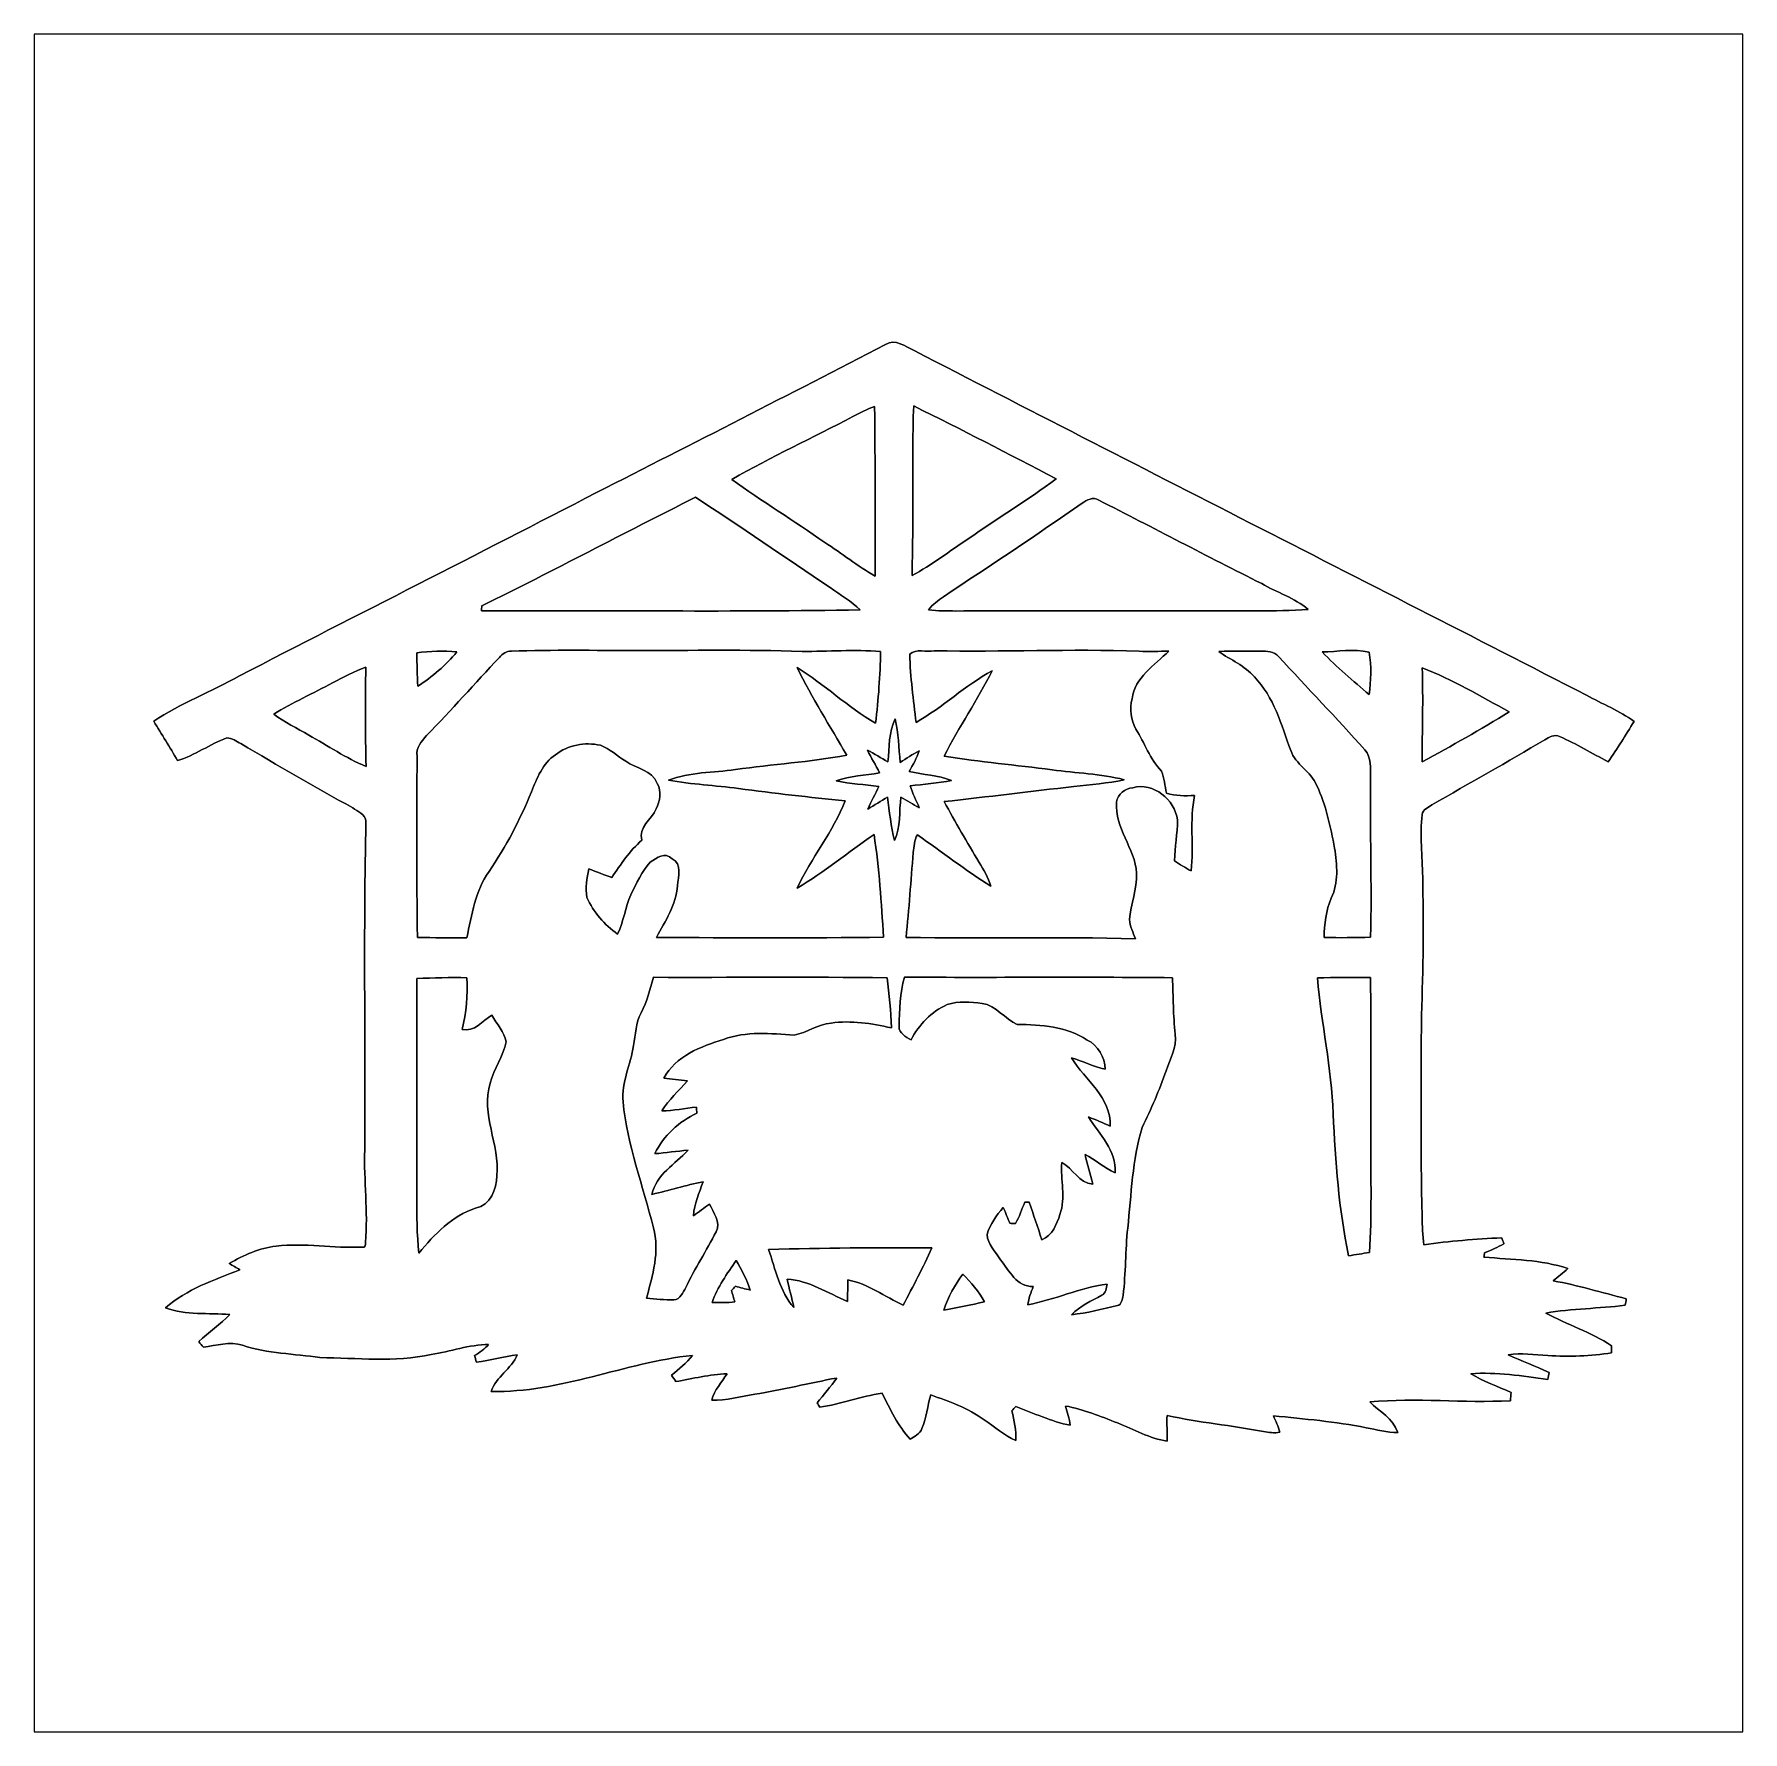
# Model space of a CAD drawing. Header units: centimetres. Extents: x -16.8 to 16.8, y -16.7 to 16.7.
import ezdxf

# ---------------------------------------------------------------- set-up
doc = ezdxf.new("R2010")
doc.units = ezdxf.units.CM
doc.header["$MEASUREMENT"] = 0
doc.layers.add('Layer 1', color=7, linetype='Continuous')

msp = doc.modelspace()

# ---------------------------------------------------------------- linework, layer by layer
at = {"layer": 'Layer 1', "color": 7}
for points, knots in [([(-16.77458, 16.66875), (-16.77458, 16.66875), (16.77458, 16.66875), (16.77458, 16.66875), (16.77458, 16.66875), (16.77458, 16.66875), (16.77458, -16.66875), (16.77458, -16.66875), (16.77458, -16.66875), (16.77458, -16.66875), (-16.77458, -16.66875), (-16.77458, -16.66875), (-16.77458, -16.66875), (-16.77458, -16.66875), (-16.77458, 16.66875), (-16.77458, 16.66875), (-16.77458, 16.66875), (-16.77458, 16.66875), (-16.77458, 16.66875), (-16.77458, 16.66875)], [0, 0, 0, 0, 0.16666667, 0.16666667, 0.16666667, 0.16666667, 0.33333333, 0.33333333, 0.33333333, 0.33333333, 0.5, 0.5, 0.5, 0.5, 0.66666667, 0.66666667, 0.66666667, 0.66666667, 1, 1, 1, 1]), ([(-0.05997, 10.57381), (-1.94628, 9.59802), (-3.83575, 8.62824), (-5.73088, 7.66974), (-5.73088, 7.66974), (-8.06203, 6.45513), (-10.41153, 5.27685), (-12.74516, 4.06647), (-12.74516, 4.06647), (-13.29866, 3.75708), (-13.90086, 3.53201), (-14.42685, 3.17535), (-14.42685, 3.17535), (-14.26916, 2.91959), (-14.10688, 2.66629), (-13.96153, 2.40312), (-13.96153, 2.40312), (-13.61687, 2.50402), (-13.32689, 2.72979), (-12.99069, 2.84974), (-12.99069, 2.84974), (-12.88979, 2.84762), (-12.80336, 2.78095), (-12.71658, 2.73685), (-12.71658, 2.73685), (-11.99021, 2.30611), (-11.25608, 1.88877), (-10.52054, 1.47391), (-10.52054, 1.47391), (-10.42564, 1.40229), (-10.27289, 1.35184), (-10.26019, 1.21391), (-10.26019, 1.21391), (-10.31028, -0.93592), (-10.27007, -3.08786), (-10.28488, -5.23875), (-10.28488, -5.23875), (-10.30182, -5.84553), (-10.21962, -6.45231), (-10.2676, -7.05838), (-10.2676, -7.05838), (-10.27254, -7.10353), (-10.27007, -7.16668), (-10.33498, -7.15081), (-10.33498, -7.15081), (-10.89872, -7.1755), (-11.46246, -7.06261), (-12.02619, -7.1314), (-12.02619, -7.1314), (-12.35428, -7.16809), (-12.66049, -7.30779), (-12.94342, -7.47219), (-12.94342, -7.47219), (-12.87427, -7.51311), (-12.80513, -7.55368), (-12.73634, -7.59566), (-12.73634, -7.59566), (-13.24363, -7.79674), (-13.77703, -7.97525), (-14.19472, -8.34072), (-14.19472, -8.34072), (-13.79255, -8.49348), (-13.35158, -8.43915), (-12.93178, -8.47408), (-12.93178, -8.47408), (-13.11734, -8.67198), (-13.35088, -8.81556), (-13.5442, -9.00536), (-13.5442, -9.00536), (-13.51315, -9.0424), (-13.48211, -9.07979), (-13.45106, -9.11754), (-13.45106, -9.11754), (-13.19706, -9.08121), (-12.93742, -8.99583), (-12.68201, -9.07803), (-12.68201, -9.07803), (-12.192, -9.24101), (-11.67059, -9.24278), (-11.16401, -9.32039), (-11.16401, -9.32039), (-10.43587, -9.32427), (-9.69751, -9.41599), (-8.97784, -9.26077), (-8.97784, -9.26077), (-8.60143, -9.19833), (-8.23524, -9.06709), (-7.85072, -9.0611), (-7.85072, -9.0611), (-7.9315, -9.14717), (-8.02569, -9.21844), (-8.12588, -9.28053), (-8.12588, -9.28053), (-8.11424, -9.32251), (-8.10295, -9.36449), (-8.09131, -9.40752), (-8.09131, -9.40752), (-7.82073, -9.37648), (-7.5565, -9.30875), (-7.28839, -9.26289), (-7.28839, -9.26289), (-7.4041, -9.54158), (-7.70184, -9.69574), (-7.80062, -9.98326), (-7.80062, -9.98326), (-6.44172, -10.01959), (-5.18407, -9.41388), (-3.84951, -9.27629), (-3.84951, -9.27629), (-3.9624, -9.42799), (-4.11692, -9.54052), (-4.25838, -9.66329), (-4.25838, -9.66329), (-4.23157, -9.70597), (-4.20441, -9.74866), (-4.17724, -9.79205), (-4.17724, -9.79205), (-3.84316, -9.73138), (-3.51014, -9.65165), (-3.16971, -9.63577), (-3.16971, -9.63577), (-3.27625, -9.80581), (-3.41912, -9.95539), (-3.46957, -10.15682), (-3.46957, -10.15682), (-3.18382, -10.16635), (-2.90724, -10.07921), (-2.62678, -10.03935), (-2.62678, -10.03935), (-2.08562, -9.95468), (-1.55469, -9.81992), (-1.01635, -9.72114), (-1.01635, -9.72114), (-1.13489, -9.89083), (-1.27141, -10.04746), (-1.40159, -10.20833), (-1.40159, -10.20833), (-1.38889, -10.2302), (-1.36384, -10.27359), (-1.35114, -10.29547), (-1.35114, -10.29547), (-0.93557, -10.23655), (-0.54187, -10.07851), (-0.12629, -10.01854), (-0.12629, -10.01854), (0.03528, -10.33216), (0.18344, -10.65777), (0.42298, -10.92235), (0.42298, -10.92235), (0.51259, -10.86873), (0.61842, -10.81722), (0.65617, -10.7121), (0.65617, -10.7121), (0.74154, -10.50043), (0.76835, -10.27183), (0.82797, -10.05276), (0.82797, -10.05276), (1.19451, -10.17658), (1.56104, -10.31769), (1.87995, -10.541), (1.87995, -10.541), (2.08597, -10.67788), (2.27259, -10.84509), (2.49908, -10.95057), (2.49908, -10.95057), (2.51319, -10.75126), (2.46627, -10.55511), (2.42394, -10.36249), (2.42394, -10.36249), (2.44792, -10.33568), (2.47227, -10.30922), (2.49696, -10.28312), (2.49696, -10.28312), (2.85256, -10.408), (3.19652, -10.57522), (3.56799, -10.6493), (3.56799, -10.6493), (3.55318, -10.51913), (3.51296, -10.3946), (3.47345, -10.27042), (3.47345, -10.27042), (3.82764, -10.33498), (4.16172, -10.47291), (4.4958, -10.60309), (4.4958, -10.60309), (4.82071, -10.72621), (5.12445, -10.90895), (5.4737, -10.96116), (5.4737, -10.96116), (5.4737, -10.79218), (5.46312, -10.62355), (5.46947, -10.45527), (5.46947, -10.45527), (6.09529, -10.5985), (6.73629, -10.64966), (7.366, -10.77242), (7.366, -10.77242), (7.46936, -10.79041), (7.57626, -10.80488), (7.68103, -10.78583), (7.68103, -10.78583), (7.65387, -10.67223), (7.60236, -10.56781), (7.55826, -10.46127), (7.55826, -10.46127), (8.1661, -10.52759), (8.77711, -10.57416), (9.37719, -10.69658), (9.37719, -10.69658), (9.58286, -10.73326), (9.78747, -10.79606), (9.99878, -10.7883), (9.99878, -10.7883), (9.91129, -10.51807), (9.64036, -10.38154), (9.45127, -10.18999), (9.45127, -10.18999), (10.3699, -10.10673), (11.29065, -10.21468), (12.21034, -10.1667), (12.21034, -10.1667), (12.21564, -10.11202), (12.22093, -10.05769), (12.22692, -10.00372), (12.22692, -10.00372), (11.95846, -9.89118), (11.68682, -9.78288), (11.43317, -9.6393), (11.43317, -9.6393), (11.94082, -9.5952), (12.44494, -9.68551), (12.9473, -9.7469), (12.9473, -9.7469), (12.95435, -9.70139), (12.96176, -9.65588), (12.96952, -9.61108), (12.96952, -9.61108), (12.706, -9.48478), (12.42907, -9.38989), (12.16625, -9.26324), (12.16625, -9.26324), (12.42413, -9.22479), (12.68554, -9.26571), (12.94412, -9.277), (12.94412, -9.277), (13.36252, -9.30592), (13.78409, -9.29111), (14.1986, -9.22549), (14.1986, -9.22549), (14.19789, -9.17893), (14.19719, -9.13306), (14.19719, -9.0872), (14.19719, -9.0872), (13.79255, -8.82121), (13.32865, -8.67304), (12.90461, -8.44515), (12.90461, -8.44515), (13.42143, -8.35872), (13.94636, -8.35413), (14.46601, -8.29345), (14.46601, -8.29345), (14.47271, -8.24971), (14.47941, -8.20632), (14.48682, -8.16292), (14.48682, -8.16292), (14.0081, -8.04686), (13.53714, -7.89552), (13.05066, -7.81297), (13.05066, -7.81297), (13.14662, -7.73148), (13.24716, -7.65528), (13.3417, -7.57167), (13.3417, -7.57167), (12.81359, -7.39175), (12.24209, -7.40057), (11.69211, -7.34554), (11.69211, -7.34554), (11.69458, -7.32508), (11.69952, -7.2838), (11.70234, -7.26334), (11.70234, -7.26334), (11.83322, -7.21042), (11.9634, -7.15433), (12.08511, -7.08272), (12.08511, -7.08272), (12.06994, -7.04356), (12.05512, -7.00476), (12.04066, -6.96595), (12.04066, -6.96595), (11.52878, -6.99488), (11.01654, -7.0291), (10.5096, -7.10706), (10.5096, -7.10706), (10.48773, -6.91974), (10.47926, -6.73206), (10.47538, -6.54367), (10.47538, -6.54367), (10.44716, -5.22711), (10.46057, -3.90948), (10.46304, -2.59292), (10.46304, -2.59292), (10.50114, -1.68769), (10.50607, -0.7814), (10.48844, 0.12383), (10.48844, 0.12383), (10.47962, 0.53093), (10.43658, 0.93874), (10.47538, 1.34514), (10.47538, 1.34514), (10.49408, 1.44321), (10.59603, 1.48414), (10.66976, 1.53458), (10.66976, 1.53458), (11.40989, 1.96039), (12.15566, 2.37666), (12.88838, 2.81446), (12.88838, 2.81446), (12.97411, 2.86279), (13.07747, 2.92841), (13.17766, 2.8762), (13.17766, 2.8762), (13.5061, 2.73156), (13.81654, 2.54741), (14.13298, 2.37772), (14.13298, 2.37772), (14.30937, 2.63843), (14.47412, 2.90654), (14.64063, 3.17394), (14.64063, 3.17394), (14.35171, 3.38279), (14.01727, 3.51719), (13.70542, 3.68653), (13.70542, 3.68653), (9.30875, 5.94924), (4.89902, 8.18621), (0.50518, 10.45422), (0.50518, 10.45422), (0.33161, 10.53465), (0.13335, 10.69587), (-0.05997, 10.57381)], [0, 0, 0, 0, 0.01162791, 0.01162791, 0.01162791, 0.01162791, 0.02325581, 0.02325581, 0.02325581, 0.02325581, 0.03488372, 0.03488372, 0.03488372, 0.03488372, 0.04651163, 0.04651163, 0.04651163, 0.04651163, 0.05813953, 0.05813953, 0.05813953, 0.05813953, 0.06976744, 0.06976744, 0.06976744, 0.06976744, 0.08139535, 0.08139535, 0.08139535, 0.08139535, 0.09302326, 0.09302326, 0.09302326, 0.09302326, 0.10465116, 0.10465116, 0.10465116, 0.10465116, 0.11627907, 0.11627907, 0.11627907, 0.11627907, 0.12790698, 0.12790698, 0.12790698, 0.12790698, 0.13953488, 0.13953488, 0.13953488, 0.13953488, 0.15116279, 0.15116279, 0.15116279, 0.15116279, 0.1627907, 0.1627907, 0.1627907, 0.1627907, 0.1744186, 0.1744186, 0.1744186, 0.1744186, 0.18604651, 0.18604651, 0.18604651, 0.18604651, 0.19767442, 0.19767442, 0.19767442, 0.19767442, 0.20930233, 0.20930233, 0.20930233, 0.20930233, 0.22093023, 0.22093023, 0.22093023, 0.22093023, 0.23255814, 0.23255814, 0.23255814, 0.23255814, 0.24418605, 0.24418605, 0.24418605, 0.24418605, 0.25581395, 0.25581395, 0.25581395, 0.25581395, 0.26744186, 0.26744186, 0.26744186, 0.26744186, 0.27906977, 0.27906977, 0.27906977, 0.27906977, 0.29069767, 0.29069767, 0.29069767, 0.29069767, 0.30232558, 0.30232558, 0.30232558, 0.30232558, 0.31395349, 0.31395349, 0.31395349, 0.31395349, 0.3255814, 0.3255814, 0.3255814, 0.3255814, 0.3372093, 0.3372093, 0.3372093, 0.3372093, 0.34883721, 0.34883721, 0.34883721, 0.34883721, 0.36046512, 0.36046512, 0.36046512, 0.36046512, 0.37209302, 0.37209302, 0.37209302, 0.37209302, 0.38372093, 0.38372093, 0.38372093, 0.38372093, 0.39534884, 0.39534884, 0.39534884, 0.39534884, 0.40697674, 0.40697674, 0.40697674, 0.40697674, 0.41860465, 0.41860465, 0.41860465, 0.41860465, 0.43023256, 0.43023256, 0.43023256, 0.43023256, 0.44186047, 0.44186047, 0.44186047, 0.44186047, 0.45348837, 0.45348837, 0.45348837, 0.45348837, 0.46511628, 0.46511628, 0.46511628, 0.46511628, 0.47674419, 0.47674419, 0.47674419, 0.47674419, 0.48837209, 0.48837209, 0.48837209, 0.48837209, 0.5, 0.5, 0.5, 0.5, 0.51162791, 0.51162791, 0.51162791, 0.51162791, 0.52325581, 0.52325581, 0.52325581, 0.52325581, 0.53488372, 0.53488372, 0.53488372, 0.53488372, 0.54651163, 0.54651163, 0.54651163, 0.54651163, 0.55813953, 0.55813953, 0.55813953, 0.55813953, 0.56976744, 0.56976744, 0.56976744, 0.56976744, 0.58139535, 0.58139535, 0.58139535, 0.58139535, 0.59302326, 0.59302326, 0.59302326, 0.59302326, 0.60465116, 0.60465116, 0.60465116, 0.60465116, 0.61627907, 0.61627907, 0.61627907, 0.61627907, 0.62790698, 0.62790698, 0.62790698, 0.62790698, 0.63953488, 0.63953488, 0.63953488, 0.63953488, 0.65116279, 0.65116279, 0.65116279, 0.65116279, 0.6627907, 0.6627907, 0.6627907, 0.6627907, 0.6744186, 0.6744186, 0.6744186, 0.6744186, 0.68604651, 0.68604651, 0.68604651, 0.68604651, 0.69767442, 0.69767442, 0.69767442, 0.69767442, 0.70930233, 0.70930233, 0.70930233, 0.70930233, 0.72093023, 0.72093023, 0.72093023, 0.72093023, 0.73255814, 0.73255814, 0.73255814, 0.73255814, 0.74418605, 0.74418605, 0.74418605, 0.74418605, 0.75581395, 0.75581395, 0.75581395, 0.75581395, 0.76744186, 0.76744186, 0.76744186, 0.76744186, 0.77906977, 0.77906977, 0.77906977, 0.77906977, 0.79069767, 0.79069767, 0.79069767, 0.79069767, 0.80232558, 0.80232558, 0.80232558, 0.80232558, 0.81395349, 0.81395349, 0.81395349, 0.81395349, 0.8255814, 0.8255814, 0.8255814, 0.8255814, 0.8372093, 0.8372093, 0.8372093, 0.8372093, 0.84883721, 0.84883721, 0.84883721, 0.84883721, 0.86046512, 0.86046512, 0.86046512, 0.86046512, 0.87209302, 0.87209302, 0.87209302, 0.87209302, 0.88372093, 0.88372093, 0.88372093, 0.88372093, 0.89534884, 0.89534884, 0.89534884, 0.89534884, 0.90697674, 0.90697674, 0.90697674, 0.90697674, 0.91860465, 0.91860465, 0.91860465, 0.91860465, 0.93023256, 0.93023256, 0.93023256, 0.93023256, 0.94186047, 0.94186047, 0.94186047, 0.94186047, 0.95348837, 0.95348837, 0.95348837, 0.95348837, 0.96511628, 0.96511628, 0.96511628, 0.96511628, 0.97674419, 0.97674419, 0.97674419, 0.97674419, 1, 1, 1, 1]), ([(-0.69709, 9.16164), (-0.55951, 9.23537), (-0.41945, 9.30522), (-0.27234, 9.35919), (-0.27234, 9.35919), (-0.25929, 8.24936), (-0.26458, 7.13881), (-0.26211, 6.02862), (-0.26211, 6.02862), (-0.6096, 6.21982), (-0.91616, 6.47559), (-1.25166, 6.6862), (-1.25166, 6.6862), (-1.85349, 7.10918), (-2.48038, 7.49653), (-3.07834, 7.92445), (-3.07834, 7.92445), (-2.30329, 8.37001), (-1.48661, 8.74148), (-0.69709, 9.16164)], [0, 0, 0, 0, 0.16666667, 0.16666667, 0.16666667, 0.16666667, 0.33333333, 0.33333333, 0.33333333, 0.33333333, 0.5, 0.5, 0.5, 0.5, 0.66666667, 0.66666667, 0.66666667, 0.66666667, 1, 1, 1, 1]), ([(0.49459, 9.36872), (1.43157, 8.90235), (2.36573, 8.4268), (3.28895, 7.93362), (3.28895, 7.93362), (2.73226, 7.51769), (2.13642, 7.15716), (1.56704, 6.75957), (1.56704, 6.75957), (1.19944, 6.51863), (0.85196, 6.24487), (0.46179, 6.03991), (0.46179, 6.03991), (0.49671, 7.14939), (0.45156, 8.25959), (0.49459, 9.36872)], [0, 0, 0, 0, 0.2, 0.2, 0.2, 0.2, 0.4, 0.4, 0.4, 0.4, 0.6, 0.6, 0.6, 0.6, 1, 1, 1, 1]), ([(-7.98336, 5.44089), (-6.57719, 6.13445), (-5.19395, 6.87564), (-3.78989, 7.57414), (-3.78989, 7.57414), (-2.90054, 6.99664), (-2.02988, 6.39022), (-1.14794, 5.80108), (-1.14794, 5.80108), (-0.94968, 5.65644), (-0.73307, 5.53403), (-0.55351, 5.36469), (-0.55351, 5.36469), (-3.03318, 5.31918), (-5.51356, 5.35552), (-7.99359, 5.34599), (-7.99359, 5.34599), (-7.99112, 5.36963), (-7.98583, 5.41726), (-7.98336, 5.44089)], [0, 0, 0, 0, 0.16666667, 0.16666667, 0.16666667, 0.16666667, 0.33333333, 0.33333333, 0.33333333, 0.33333333, 0.5, 0.5, 0.5, 0.5, 0.66666667, 0.66666667, 0.66666667, 0.66666667, 1, 1, 1, 1]), ([(3.79977, 7.45666), (3.89537, 7.52334), (4.01884, 7.59178), (4.13068, 7.51805), (4.13068, 7.51805), (5.19747, 6.97442), (6.25581, 6.41456), (7.32719, 5.87975), (7.32719, 5.87975), (7.62529, 5.70124), (7.97489, 5.60352), (8.23912, 5.37175), (8.23912, 5.37175), (7.58084, 5.32765), (6.92079, 5.34705), (6.26181, 5.34458), (6.26181, 5.34458), (4.61539, 5.34353), (2.96898, 5.34776), (1.32292, 5.34106), (1.32292, 5.34106), (1.14371, 5.34599), (0.96414, 5.33576), (0.7874, 5.36646), (0.7874, 5.36646), (0.86572, 5.47194), (0.97896, 5.5432), (1.08162, 5.62257), (1.08162, 5.62257), (1.99108, 6.22864), (2.90407, 6.83013), (3.79977, 7.45666)], [0, 0, 0, 0, 0.11111111, 0.11111111, 0.11111111, 0.11111111, 0.22222222, 0.22222222, 0.22222222, 0.22222222, 0.33333333, 0.33333333, 0.33333333, 0.33333333, 0.44444444, 0.44444444, 0.44444444, 0.44444444, 0.55555556, 0.55555556, 0.55555556, 0.55555556, 0.66666667, 0.66666667, 0.66666667, 0.66666667, 0.77777778, 0.77777778, 0.77777778, 0.77777778, 1, 1, 1, 1]), ([(-7.6394, 4.43054), (-7.57873, 4.49756), (-7.49935, 4.55471), (-7.40445, 4.55083), (-7.40445, 4.55083), (-6.58883, 4.58329), (-5.7725, 4.56353), (-4.95653, 4.56847), (-4.95653, 4.56847), (-3.87068, 4.56177), (-2.78377, 4.58682), (-1.69827, 4.54801), (-1.69827, 4.54801), (-1.18357, 4.54237), (-0.66887, 4.58788), (-0.15416, 4.54625), (-0.15416, 4.54625), (-0.16722, 4.07599), (-0.19403, 3.60574), (-0.25471, 3.13902), (-0.25471, 3.13902), (-0.80222, 3.45122), (-1.25765, 3.90243), (-1.79529, 4.22945), (-1.79529, 4.22945), (-1.50777, 3.63573), (-1.14476, 3.08116), (-0.81986, 2.50754), (-0.81986, 2.50754), (-1.5427, 2.37843), (-2.27753, 2.32904), (-3.00496, 2.22956), (-3.00496, 2.22956), (-3.4417, 2.16288), (-3.90208, 2.18228), (-4.31835, 2.02036), (-4.31835, 2.02036), (-3.86433, 1.9364), (-3.40148, 1.91523), (-2.94393, 1.85491), (-2.94393, 1.85491), (-2.24684, 1.76424), (-1.54869, 1.68099), (-0.84878, 1.61431), (-0.84878, 1.61431), (-1.0862, 1.00401), (-1.52329, 0.49459), (-1.7907, -0.10195), (-1.7907, -0.10195), (-1.26718, 0.21696), (-0.78916, 0.6036), (-0.28469, 0.95038), (-0.28469, 0.95038), (-0.17604, 0.28469), (-0.14534, -0.39123), (-0.09666, -1.06363), (-0.09666, -1.06363), (-1.58256, -1.0862), (-3.06917, -1.07915), (-4.55507, -1.06751), (-4.55507, -1.06751), (-4.3815, -0.74542), (-4.17019, -0.42792), (-4.14267, -0.05221), (-4.14267, -0.05221), (-4.1275, 0.127), (-4.04813, 0.37747), (-4.25062, 0.47696), (-4.25062, 0.47696), (-4.38432, 0.61383), (-4.55613, 0.49989), (-4.67642, 0.40887), (-4.67642, 0.40887), (-4.84505, 0.22401), (-4.94983, -0.00917), (-5.05848, -0.23178), (-5.05848, -0.23178), (-5.16855, -0.48048), (-5.2003, -0.75636), (-5.31918, -1.00259), (-5.31918, -1.00259), (-5.58165, -0.82338), (-5.79155, -0.57079), (-5.92208, -0.28152), (-5.92208, -0.28152), (-5.96018, -0.09419), (-5.91644, 0.09278), (-5.8861, 0.27728), (-5.8861, 0.27728), (-5.7344, 0.21978), (-5.58377, 0.1591), (-5.42925, 0.10866), (-5.42925, 0.10866), (-5.25604, 0.36901), (-5.08318, 0.63465), (-4.84188, 0.8382), (-4.84188, 0.8382), (-4.91949, 1.09643), (-4.65737, 1.24707), (-4.55965, 1.4545), (-4.55965, 1.4545), (-4.49333, 1.60867), (-4.44429, 1.79952), (-4.5399, 1.95157), (-4.5399, 1.95157), (-4.64291, 2.22638), (-4.95371, 2.24084), (-5.16008, 2.39254), (-5.16008, 2.39254), (-5.33083, 2.48885), (-5.46982, 2.64089), (-5.65785, 2.70369), (-5.65785, 2.70369), (-5.96159, 2.77495), (-6.29426, 2.70898), (-6.54085, 2.51742), (-6.54085, 2.51742), (-6.78991, 2.34774), (-6.90421, 2.05916), (-7.01146, 1.79141), (-7.01146, 1.79141), (-7.23336, 1.24178), (-7.50958, 0.71473), (-7.84401, 0.22543), (-7.84401, 0.22543), (-8.11283, -0.15628), (-8.18409, -0.62865), (-8.27934, -1.07491), (-8.27934, -1.07491), (-8.60249, -1.07562), (-8.92598, -1.07562), (-9.24913, -1.06786), (-9.24913, -1.06786), (-9.26536, 0.11712), (-9.26959, 1.30281), (-9.25371, 2.48744), (-9.25371, 2.48744), (-9.28229, 2.65465), (-9.17293, 2.78412), (-9.06851, 2.89419), (-9.06851, 2.89419), (-8.58379, 3.39831), (-8.11671, 3.91936), (-7.6394, 4.43054)], [0, 0, 0, 0, 0.02702703, 0.02702703, 0.02702703, 0.02702703, 0.05405405, 0.05405405, 0.05405405, 0.05405405, 0.08108108, 0.08108108, 0.08108108, 0.08108108, 0.10810811, 0.10810811, 0.10810811, 0.10810811, 0.13513514, 0.13513514, 0.13513514, 0.13513514, 0.16216216, 0.16216216, 0.16216216, 0.16216216, 0.18918919, 0.18918919, 0.18918919, 0.18918919, 0.21621622, 0.21621622, 0.21621622, 0.21621622, 0.24324324, 0.24324324, 0.24324324, 0.24324324, 0.27027027, 0.27027027, 0.27027027, 0.27027027, 0.2972973, 0.2972973, 0.2972973, 0.2972973, 0.32432432, 0.32432432, 0.32432432, 0.32432432, 0.35135135, 0.35135135, 0.35135135, 0.35135135, 0.37837838, 0.37837838, 0.37837838, 0.37837838, 0.40540541, 0.40540541, 0.40540541, 0.40540541, 0.43243243, 0.43243243, 0.43243243, 0.43243243, 0.45945946, 0.45945946, 0.45945946, 0.45945946, 0.48648649, 0.48648649, 0.48648649, 0.48648649, 0.51351351, 0.51351351, 0.51351351, 0.51351351, 0.54054054, 0.54054054, 0.54054054, 0.54054054, 0.56756757, 0.56756757, 0.56756757, 0.56756757, 0.59459459, 0.59459459, 0.59459459, 0.59459459, 0.62162162, 0.62162162, 0.62162162, 0.62162162, 0.64864865, 0.64864865, 0.64864865, 0.64864865, 0.67567568, 0.67567568, 0.67567568, 0.67567568, 0.7027027, 0.7027027, 0.7027027, 0.7027027, 0.72972973, 0.72972973, 0.72972973, 0.72972973, 0.75675676, 0.75675676, 0.75675676, 0.75675676, 0.78378378, 0.78378378, 0.78378378, 0.78378378, 0.81081081, 0.81081081, 0.81081081, 0.81081081, 0.83783784, 0.83783784, 0.83783784, 0.83783784, 0.86486486, 0.86486486, 0.86486486, 0.86486486, 0.89189189, 0.89189189, 0.89189189, 0.89189189, 0.91891892, 0.91891892, 0.91891892, 0.91891892, 0.94594595, 0.94594595, 0.94594595, 0.94594595, 1, 1, 1, 1]), ([(-9.2643, 4.51661), (-9.00324, 4.56036), (-8.73795, 4.56283), (-8.47513, 4.53778), (-8.47513, 4.53778), (-8.6935, 4.27426), (-8.95879, 4.05095), (-9.24384, 3.86327), (-9.24384, 3.86327), (-9.2523, 4.08129), (-9.25865, 4.29895), (-9.2643, 4.51661)], [0, 0, 0, 0, 0.25, 0.25, 0.25, 0.25, 0.5, 0.5, 0.5, 0.5, 1, 1, 1, 1]), ([(0.41734, 4.49157), (0.53799, 4.61081), (0.75106, 4.52473), (0.89923, 4.56212), (0.89923, 4.56212), (2.24014, 4.53178), (3.5814, 4.60234), (4.92231, 4.55013), (4.92231, 4.55013), (5.11598, 4.54378), (5.30931, 4.54942), (5.50333, 4.55436), (5.50333, 4.55436), (5.22323, 4.28096), (4.83764, 4.03578), (4.7812, 3.61633), (4.7812, 3.61633), (4.72899, 3.41842), (4.75862, 3.20005), (4.85775, 3.02154), (4.85775, 3.02154), (5.02814, 2.74779), (5.13292, 2.4324), (5.36257, 2.19781), (5.36257, 2.19781), (5.41337, 2.06058), (5.42713, 1.90853), (5.45747, 1.76389), (5.45747, 1.76389), (5.63633, 1.70674), (5.82542, 1.71238), (6.01098, 1.71662), (6.01098, 1.71662), (5.90621, 1.22908), (6.0011, 0.7299), (5.94042, 0.23813), (5.94042, 0.23813), (5.82859, 0.29704), (5.72241, 0.36724), (5.61657, 0.43568), (5.61657, 0.43568), (5.61728, 0.70556), (5.67372, 0.97261), (5.67372, 1.24178), (5.67372, 1.24178), (5.62046, 1.63936), (5.20312, 1.98226), (4.79531, 1.87149), (4.79531, 1.87149), (4.64714, 1.85314), (4.49298, 1.74942), (4.47781, 1.59067), (4.47781, 1.59067), (4.43195, 1.08056), (4.84117, 0.68651), (4.87221, 0.1905), (4.87221, 0.1905), (4.87786, -0.11994), (4.76321, -0.41416), (4.72899, -0.71967), (4.72899, -0.71967), (4.74133, -0.85125), (4.80519, -0.97049), (4.84717, -1.09432), (4.84717, -1.09432), (3.3468, -1.04881), (1.84503, -1.09784), (0.34431, -1.06715), (0.34431, -1.06715), (0.40252, -0.51259), (0.43991, 0.04374), (0.48648, 0.59902), (0.48648, 0.59902), (0.50518, 0.71332), (0.49706, 0.8442), (0.56833, 0.94298), (0.56833, 0.94298), (1.05198, 0.61172), (1.51271, 0.24659), (2.01013, -0.06491), (2.01013, -0.06491), (1.96215, 0.10442), (1.87007, 0.25612), (1.78082, 0.40569), (1.78082, 0.40569), (1.54129, 0.79728), (1.31057, 1.19451), (1.09326, 1.59844), (1.09326, 1.59844), (1.94239, 1.69369), (2.79118, 1.79564), (3.63996, 1.89653), (3.63996, 1.89653), (3.96946, 1.93816), (4.30389, 1.95227), (4.62809, 2.02883), (4.62809, 2.02883), (4.16384, 2.14524), (3.68371, 2.15865), (3.21134, 2.22109), (3.21134, 2.22109), (2.50613, 2.3181), (1.79634, 2.37702), (1.09361, 2.49202), (1.09361, 2.49202), (1.38395, 3.06388), (1.74837, 3.59551), (2.03553, 4.16948), (2.03553, 4.16948), (1.50848, 3.87526), (1.06221, 3.45511), (0.54116, 3.1496), (0.54116, 3.1496), (0.49177, 3.59586), (0.42721, 4.04213), (0.41734, 4.49157)], [0, 0, 0, 0, 0.03333333, 0.03333333, 0.03333333, 0.03333333, 0.06666667, 0.06666667, 0.06666667, 0.06666667, 0.1, 0.1, 0.1, 0.1, 0.13333333, 0.13333333, 0.13333333, 0.13333333, 0.16666667, 0.16666667, 0.16666667, 0.16666667, 0.2, 0.2, 0.2, 0.2, 0.23333333, 0.23333333, 0.23333333, 0.23333333, 0.26666667, 0.26666667, 0.26666667, 0.26666667, 0.3, 0.3, 0.3, 0.3, 0.33333333, 0.33333333, 0.33333333, 0.33333333, 0.36666667, 0.36666667, 0.36666667, 0.36666667, 0.4, 0.4, 0.4, 0.4, 0.43333333, 0.43333333, 0.43333333, 0.43333333, 0.46666667, 0.46666667, 0.46666667, 0.46666667, 0.5, 0.5, 0.5, 0.5, 0.53333333, 0.53333333, 0.53333333, 0.53333333, 0.56666667, 0.56666667, 0.56666667, 0.56666667, 0.6, 0.6, 0.6, 0.6, 0.63333333, 0.63333333, 0.63333333, 0.63333333, 0.66666667, 0.66666667, 0.66666667, 0.66666667, 0.7, 0.7, 0.7, 0.7, 0.73333333, 0.73333333, 0.73333333, 0.73333333, 0.76666667, 0.76666667, 0.76666667, 0.76666667, 0.8, 0.8, 0.8, 0.8, 0.83333333, 0.83333333, 0.83333333, 0.83333333, 0.86666667, 0.86666667, 0.86666667, 0.86666667, 0.9, 0.9, 0.9, 0.9, 0.93333333, 0.93333333, 0.93333333, 0.93333333, 1, 1, 1, 1]), ([(6.48547, 4.54731), (6.76063, 4.55471), (7.03545, 4.55789), (7.31061, 4.55224), (7.31061, 4.55224), (7.43021, 4.5526), (7.57237, 4.5466), (7.65916, 4.44994), (7.65916, 4.44994), (8.21902, 3.83364), (8.79934, 3.23638), (9.35214, 2.61373), (9.35214, 2.61373), (9.49149, 2.46698), (9.4555, 2.24755), (9.46609, 2.0634), (9.46609, 2.0634), (9.44704, 1.02094), (9.49572, -0.02258), (9.46432, -1.06539), (9.46432, -1.06539), (9.16058, -1.07174), (8.85719, -1.07844), (8.55416, -1.06856), (8.55416, -1.06856), (8.55768, -0.80574), (8.58696, -0.5394), (8.69456, -0.29739), (8.69456, -0.29739), (8.84061, 0.00635), (8.80921, 0.36019), (8.75877, 0.68298), (8.75877, 0.68298), (8.67833, 1.10349), (8.59049, 1.5307), (8.40669, 1.92017), (8.40669, 1.92017), (8.29451, 2.19075), (7.99112, 2.32481), (7.89728, 2.60491), (7.89728, 2.60491), (7.71349, 3.10656), (7.56708, 3.65125), (7.18573, 4.04636), (7.18573, 4.04636), (6.99452, 4.26896), (6.71689, 4.37727), (6.48547, 4.54731)], [0, 0, 0, 0, 0.07692308, 0.07692308, 0.07692308, 0.07692308, 0.15384615, 0.15384615, 0.15384615, 0.15384615, 0.23076923, 0.23076923, 0.23076923, 0.23076923, 0.30769231, 0.30769231, 0.30769231, 0.30769231, 0.38461538, 0.38461538, 0.38461538, 0.38461538, 0.46153846, 0.46153846, 0.46153846, 0.46153846, 0.53846154, 0.53846154, 0.53846154, 0.53846154, 0.61538462, 0.61538462, 0.61538462, 0.61538462, 0.69230769, 0.69230769, 0.69230769, 0.69230769, 0.76923077, 0.76923077, 0.76923077, 0.76923077, 0.84615385, 0.84615385, 0.84615385, 0.84615385, 1, 1, 1, 1]), ([(8.51429, 4.53672), (8.81874, 4.53954), (9.13518, 4.60657), (9.43469, 4.53249), (9.43469, 4.53249), (9.49043, 4.26085), (9.47279, 3.97334), (9.43575, 3.69888), (9.43575, 3.69888), (9.12142, 3.97016), (8.80286, 4.23827), (8.51429, 4.53672)], [0, 0, 0, 0, 0.25, 0.25, 0.25, 0.25, 0.5, 0.5, 0.5, 0.5, 1, 1, 1, 1]), ([(-10.91706, 3.931), (-10.70257, 4.04213), (-10.48844, 4.15713), (-10.25948, 4.2358), (-10.25948, 4.2358), (-10.28065, 3.5874), (-10.27148, 2.93864), (-10.25701, 2.29023), (-10.25701, 2.29023), (-10.6553, 2.44792), (-11.00737, 2.69981), (-11.38343, 2.9016), (-11.38343, 2.9016), (-11.61168, 3.04094), (-11.85933, 3.15101), (-12.06994, 3.31717), (-12.06994, 3.31717), (-11.69564, 3.54083), (-11.30053, 3.72498), (-10.91706, 3.931)], [0, 0, 0, 0, 0.16666667, 0.16666667, 0.16666667, 0.16666667, 0.33333333, 0.33333333, 0.33333333, 0.33333333, 0.5, 0.5, 0.5, 0.5, 0.66666667, 0.66666667, 0.66666667, 0.66666667, 1, 1, 1, 1]), ([(10.47785, 4.2231), (11.07475, 3.99556), (11.62685, 3.66712), (12.1853, 3.36056), (12.1853, 3.36056), (11.62756, 3.01625), (11.05782, 2.69028), (10.47926, 2.38231), (10.47926, 2.38231), (10.47644, 2.99579), (10.5029, 3.60962), (10.47785, 4.2231)], [0, 0, 0, 0, 0.25, 0.25, 0.25, 0.25, 0.5, 0.5, 0.5, 0.5, 1, 1, 1, 1]), ([(-0.01164, 2.37984), (0.01623, 2.66171), (0.00176, 2.9651), (0.1337, 3.22509), (0.1337, 3.22509), (0.19085, 2.94358), (0.20708, 2.65571), (0.22789, 2.36926), (0.22789, 2.36926), (0.35384, 2.44404), (0.47484, 2.52624), (0.6029, 2.59715), (0.6029, 2.59715), (0.55668, 2.45181), (0.48048, 2.31951), (0.40287, 2.18899), (0.40287, 2.18899), (0.67945, 2.12407), (0.9719, 2.11984), (1.23754, 2.01013), (1.23754, 2.01013), (0.96732, 1.96427), (0.69497, 1.93604), (0.42228, 1.91064), (0.42228, 1.91064), (0.47413, 1.76283), (0.54116, 1.62172), (0.60501, 1.47884), (0.60501, 1.47884), (0.48225, 1.54446), (0.36336, 1.61713), (0.24306, 1.68628), (0.24306, 1.68628), (0.20743, 1.403), (0.24059, 1.0982), (0.11783, 0.83326), (0.11783, 0.83326), (0.04516, 1.11337), (0.01976, 1.40264), (-0.01976, 1.68839), (-0.01976, 1.68839), (-0.14923, 1.61149), (-0.27517, 1.52894), (-0.40534, 1.45274), (-0.40534, 1.45274), (-0.33973, 1.60408), (-0.25859, 1.74731), (-0.18944, 1.89653), (-0.18944, 1.89653), (-0.46743, 1.93781), (-0.75071, 1.94486), (-1.02553, 2.00554), (-1.02553, 2.00554), (-0.75318, 2.10679), (-0.45755, 2.11067), (-0.17463, 2.16535), (-0.17463, 2.16535), (-0.25188, 2.31422), (-0.33761, 2.45816), (-0.4131, 2.60738), (-0.4131, 2.60738), (-0.27623, 2.53753), (-0.14605, 2.45533), (-0.01164, 2.37984)], [0, 0, 0, 0, 0.05882353, 0.05882353, 0.05882353, 0.05882353, 0.11764706, 0.11764706, 0.11764706, 0.11764706, 0.17647059, 0.17647059, 0.17647059, 0.17647059, 0.23529412, 0.23529412, 0.23529412, 0.23529412, 0.29411765, 0.29411765, 0.29411765, 0.29411765, 0.35294118, 0.35294118, 0.35294118, 0.35294118, 0.41176471, 0.41176471, 0.41176471, 0.41176471, 0.47058824, 0.47058824, 0.47058824, 0.47058824, 0.52941176, 0.52941176, 0.52941176, 0.52941176, 0.58823529, 0.58823529, 0.58823529, 0.58823529, 0.64705882, 0.64705882, 0.64705882, 0.64705882, 0.70588235, 0.70588235, 0.70588235, 0.70588235, 0.76470588, 0.76470588, 0.76470588, 0.76470588, 0.82352941, 0.82352941, 0.82352941, 0.82352941, 0.88235294, 0.88235294, 0.88235294, 0.88235294, 1, 1, 1, 1]), ([(-9.25971, -1.87784), (-8.93269, -1.85773), (-8.60496, -1.85455), (-8.27758, -1.85984), (-8.27758, -1.85984), (-8.26629, -2.20169), (-8.28604, -2.54564), (-8.37318, -2.87761), (-8.37318, -2.87761), (-8.12941, -2.93582), (-7.97736, -2.69981), (-7.78686, -2.59786), (-7.78686, -2.59786), (-7.69303, -2.77001), (-7.54098, -2.92418), (-7.50782, -3.12103), (-7.50782, -3.12103), (-7.57096, -3.40325), (-7.74524, -3.64843), (-7.82038, -3.92853), (-7.82038, -3.92853), (-8.01158, -4.53919), (-7.62988, -5.13256), (-7.68738, -5.74922), (-7.68738, -5.74922), (-7.69832, -6.01416), (-7.81121, -6.32883), (-8.10683, -6.38493), (-8.10683, -6.38493), (-8.56933, -6.54085), (-8.91963, -6.89786), (-9.21879, -7.26934), (-9.21879, -7.26934), (-9.26183, -6.89963), (-9.26394, -6.52709), (-9.26359, -6.15597), (-9.26359, -6.15597), (-9.25654, -4.72969), (-9.26289, -3.30376), (-9.25971, -1.87784)], [0, 0, 0, 0, 0.09090909, 0.09090909, 0.09090909, 0.09090909, 0.18181818, 0.18181818, 0.18181818, 0.18181818, 0.27272727, 0.27272727, 0.27272727, 0.27272727, 0.36363636, 0.36363636, 0.36363636, 0.36363636, 0.45454545, 0.45454545, 0.45454545, 0.45454545, 0.54545455, 0.54545455, 0.54545455, 0.54545455, 0.63636364, 0.63636364, 0.63636364, 0.63636364, 0.72727273, 0.72727273, 0.72727273, 0.72727273, 0.81818182, 0.81818182, 0.81818182, 0.81818182, 1, 1, 1, 1]), ([(-4.61574, -1.85173), (-3.08681, -1.85738), (-1.55787, -1.84115), (-0.02893, -1.85984), (-0.02893, -1.85984), (0.01587, -2.18652), (0.04621, -2.51601), (0.05574, -2.84586), (0.05574, -2.84586), (-0.33126, -2.75378), (-0.73166, -2.69663), (-1.12854, -2.7499), (-1.12854, -2.7499), (-1.38501, -2.77777), (-1.60161, -2.93441), (-1.84961, -2.98944), (-1.84961, -2.98944), (-2.31352, -2.95628), (-2.79259, -2.90442), (-3.23885, -3.07234), (-3.23885, -3.07234), (-3.68229, -3.2071), (-4.18077, -3.4036), (-4.4136, -3.83152), (-4.4136, -3.83152), (-4.25873, -3.84845), (-4.10386, -3.86539), (-3.94864, -3.88232), (-3.94864, -3.88232), (-4.12009, -4.07705), (-4.312, -4.25626), (-4.4517, -4.4764), (-4.4517, -4.4764), (-4.2231, -4.47428), (-3.99979, -4.42066), (-3.77296, -4.4009), (-3.77296, -4.4009), (-3.76873, -4.43971), (-3.76484, -4.47922), (-3.76061, -4.51873), (-3.76061, -4.51873), (-4.11339, -4.68736), (-4.41925, -4.95618), (-4.58823, -5.3146), (-4.58823, -5.3146), (-4.36986, -5.30331), (-4.15431, -5.26133), (-3.93559, -5.24969), (-3.93559, -5.24969), (-4.18747, -5.52027), (-4.56459, -5.72311), (-4.64397, -6.11611), (-4.64397, -6.11611), (-4.30953, -6.03285), (-3.97828, -5.93654), (-3.64031, -5.86775), (-3.64031, -5.86775), (-3.71404, -6.08683), (-3.81247, -6.29991), (-3.83081, -6.53415), (-3.83081, -6.53415), (-3.72251, -6.46077), (-3.62162, -6.37752), (-3.51367, -6.30449), (-3.51367, -6.30449), (-3.4417, -6.47277), (-3.28189, -6.65762), (-3.3842, -6.84706), (-3.3842, -6.84706), (-3.57399, -7.21783), (-3.80224, -7.56849), (-3.98004, -7.94561), (-3.98004, -7.94561), (-4.03648, -8.04016), (-4.08799, -8.17351), (-4.21393, -8.18621), (-4.21393, -8.18621), (-4.39314, -8.18656), (-4.572, -8.16928), (-4.75015, -8.15516), (-4.75015, -8.15516), (-4.63338, -7.70396), (-4.48628, -7.23759), (-4.61504, -6.76875), (-4.61504, -6.76875), (-4.82177, -5.94748), (-5.12621, -5.14456), (-5.213, -4.29683), (-5.213, -4.29683), (-5.25145, -3.91195), (-5.05143, -3.56447), (-5.00733, -3.19123), (-5.00733, -3.19123), (-4.96817, -2.97568), (-4.96323, -2.74743), (-4.85881, -2.54988), (-4.85881, -2.54988), (-4.73816, -2.33186), (-4.68418, -2.0888), (-4.61574, -1.85173)], [0, 0, 0, 0, 0.03846154, 0.03846154, 0.03846154, 0.03846154, 0.07692308, 0.07692308, 0.07692308, 0.07692308, 0.11538462, 0.11538462, 0.11538462, 0.11538462, 0.15384615, 0.15384615, 0.15384615, 0.15384615, 0.19230769, 0.19230769, 0.19230769, 0.19230769, 0.23076923, 0.23076923, 0.23076923, 0.23076923, 0.26923077, 0.26923077, 0.26923077, 0.26923077, 0.30769231, 0.30769231, 0.30769231, 0.30769231, 0.34615385, 0.34615385, 0.34615385, 0.34615385, 0.38461538, 0.38461538, 0.38461538, 0.38461538, 0.42307692, 0.42307692, 0.42307692, 0.42307692, 0.46153846, 0.46153846, 0.46153846, 0.46153846, 0.5, 0.5, 0.5, 0.5, 0.53846154, 0.53846154, 0.53846154, 0.53846154, 0.57692308, 0.57692308, 0.57692308, 0.57692308, 0.61538462, 0.61538462, 0.61538462, 0.61538462, 0.65384615, 0.65384615, 0.65384615, 0.65384615, 0.69230769, 0.69230769, 0.69230769, 0.69230769, 0.73076923, 0.73076923, 0.73076923, 0.73076923, 0.76923077, 0.76923077, 0.76923077, 0.76923077, 0.80769231, 0.80769231, 0.80769231, 0.80769231, 0.84615385, 0.84615385, 0.84615385, 0.84615385, 0.88461538, 0.88461538, 0.88461538, 0.88461538, 0.92307692, 0.92307692, 0.92307692, 0.92307692, 1, 1, 1, 1]), ([(0.3115, -1.84891), (2.06657, -1.8609), (3.82199, -1.84009), (5.57671, -1.85984), (5.57671, -1.85984), (5.58906, -2.22991), (5.59012, -2.60209), (5.63069, -2.97109), (5.63069, -2.97109), (5.66737, -3.22686), (5.52979, -3.45334), (5.45147, -3.68618), (5.45147, -3.68618), (5.31671, -4.06576), (5.16043, -4.43724), (4.98228, -4.79848), (4.98228, -4.79848), (4.78472, -5.43842), (4.76956, -6.11505), (4.69688, -6.77616), (4.69688, -6.77616), (4.64961, -7.21572), (4.6609, -7.65916), (4.60657, -8.09801), (4.60657, -8.09801), (4.59317, -8.17245), (4.58152, -8.27581), (4.49474, -8.2998), (4.49474, -8.2998), (4.19629, -8.36859), (3.89749, -8.44585), (3.59234, -8.4769), (3.59234, -8.4769), (3.76555, -8.3125), (3.97757, -8.20596), (4.18606, -8.09519), (4.18606, -8.09519), (4.27531, -8.05815), (4.27461, -7.95514), (4.29189, -7.87471), (4.29189, -7.87471), (3.75814, -7.95373), (3.26143, -8.18162), (2.73332, -8.28322), (2.73332, -8.28322), (2.75378, -8.15834), (2.79576, -8.03945), (2.84127, -7.92233), (2.84127, -7.92233), (2.52024, -7.93997), (2.37137, -7.60801), (2.1971, -7.39846), (2.1971, -7.39846), (2.10467, -7.23935), (1.94486, -7.09471), (1.93463, -6.90104), (1.93463, -6.90104), (1.99531, -6.70384), (2.11772, -6.52709), (2.2546, -6.37434), (2.2546, -6.37434), (2.29941, -6.47629), (2.34103, -6.57966), (2.38266, -6.68302), (2.38266, -6.68302), (2.41088, -6.68443), (2.46733, -6.6869), (2.49555, -6.68831), (2.49555, -6.68831), (2.56575, -6.55214), (2.6222, -6.40997), (2.67441, -6.26639), (2.67441, -6.26639), (2.69628, -6.26604), (2.74002, -6.26533), (2.7619, -6.26463), (2.7619, -6.26463), (2.84621, -6.51122), (2.93017, -6.75852), (3.01166, -7.00617), (3.01166, -7.00617), (3.21416, -6.91974), (3.30941, -6.70489), (3.36479, -6.50663), (3.36479, -6.50663), (3.48897, -6.1782), (3.36973, -5.82754), (3.4036, -5.48852), (3.4036, -5.48852), (3.6255, -5.60458), (3.73874, -5.89421), (4.01002, -5.91185), (4.01002, -5.91185), (3.96487, -5.71606), (3.90666, -5.52379), (3.85974, -5.32836), (3.85974, -5.32836), (4.06012, -5.4416), (4.24039, -5.588), (4.44782, -5.68925), (4.44782, -5.68925), (4.48486, -5.25674), (4.13597, -4.93607), (3.92853, -4.59387), (3.92853, -4.59387), (4.07317, -4.64855), (4.21252, -4.71417), (4.35539, -4.77485), (4.35539, -4.77485), (4.37727, -4.21005), (3.85657, -3.87456), (3.59586, -3.43288), (3.59586, -3.43288), (3.81776, -3.49956), (4.02555, -3.60927), (4.25344, -3.65689), (4.25344, -3.65689), (4.25168, -3.41877), (4.11586, -3.1877), (3.90066, -3.08434), (3.90066, -3.08434), (3.49956, -2.81446), (2.99755, -2.77918), (2.52836, -2.77989), (2.52836, -2.77989), (2.28318, -2.673), (2.11667, -2.40312), (1.83762, -2.36326), (1.83762, -2.36326), (1.61149, -2.34703), (1.37054, -2.30893), (1.15253, -2.38901), (1.15253, -2.38901), (0.84138, -2.52589), (0.5969, -2.78165), (0.44274, -3.08151), (0.44274, -3.08151), (0.34219, -3.02119), (0.20461, -2.9531), (0.20673, -2.81693), (0.20673, -2.81693), (0.21907, -2.49308), (0.22754, -2.16394), (0.3115, -1.84891)], [0, 0, 0, 0, 0.02702703, 0.02702703, 0.02702703, 0.02702703, 0.05405405, 0.05405405, 0.05405405, 0.05405405, 0.08108108, 0.08108108, 0.08108108, 0.08108108, 0.10810811, 0.10810811, 0.10810811, 0.10810811, 0.13513514, 0.13513514, 0.13513514, 0.13513514, 0.16216216, 0.16216216, 0.16216216, 0.16216216, 0.18918919, 0.18918919, 0.18918919, 0.18918919, 0.21621622, 0.21621622, 0.21621622, 0.21621622, 0.24324324, 0.24324324, 0.24324324, 0.24324324, 0.27027027, 0.27027027, 0.27027027, 0.27027027, 0.2972973, 0.2972973, 0.2972973, 0.2972973, 0.32432432, 0.32432432, 0.32432432, 0.32432432, 0.35135135, 0.35135135, 0.35135135, 0.35135135, 0.37837838, 0.37837838, 0.37837838, 0.37837838, 0.40540541, 0.40540541, 0.40540541, 0.40540541, 0.43243243, 0.43243243, 0.43243243, 0.43243243, 0.45945946, 0.45945946, 0.45945946, 0.45945946, 0.48648649, 0.48648649, 0.48648649, 0.48648649, 0.51351351, 0.51351351, 0.51351351, 0.51351351, 0.54054054, 0.54054054, 0.54054054, 0.54054054, 0.56756757, 0.56756757, 0.56756757, 0.56756757, 0.59459459, 0.59459459, 0.59459459, 0.59459459, 0.62162162, 0.62162162, 0.62162162, 0.62162162, 0.64864865, 0.64864865, 0.64864865, 0.64864865, 0.67567568, 0.67567568, 0.67567568, 0.67567568, 0.7027027, 0.7027027, 0.7027027, 0.7027027, 0.72972973, 0.72972973, 0.72972973, 0.72972973, 0.75675676, 0.75675676, 0.75675676, 0.75675676, 0.78378378, 0.78378378, 0.78378378, 0.78378378, 0.81081081, 0.81081081, 0.81081081, 0.81081081, 0.83783784, 0.83783784, 0.83783784, 0.83783784, 0.86486486, 0.86486486, 0.86486486, 0.86486486, 0.89189189, 0.89189189, 0.89189189, 0.89189189, 0.91891892, 0.91891892, 0.91891892, 0.91891892, 0.94594595, 0.94594595, 0.94594595, 0.94594595, 1, 1, 1, 1]), ([(8.42116, -1.86408), (8.76723, -1.8542), (9.11401, -1.85067), (9.46079, -1.85843), (9.46079, -1.85843), (9.48478, -2.92629), (9.46644, -3.9945), (9.47208, -5.06236), (9.47208, -5.06236), (9.4682, -5.79332), (9.49007, -6.52568), (9.44668, -7.25629), (9.44668, -7.25629), (9.30769, -7.27675), (9.17116, -7.30109), (9.03287, -7.31943), (9.03287, -7.31943), (8.84096, -6.40292), (8.77676, -5.46559), (8.72878, -4.53284), (8.72878, -4.53284), (8.70091, -3.63537), (8.49983, -2.75661), (8.42116, -1.86408)], [0, 0, 0, 0, 0.14285714, 0.14285714, 0.14285714, 0.14285714, 0.28571429, 0.28571429, 0.28571429, 0.28571429, 0.42857143, 0.42857143, 0.42857143, 0.42857143, 0.57142857, 0.57142857, 0.57142857, 0.57142857, 0.71428571, 0.71428571, 0.71428571, 0.71428571, 1, 1, 1, 1]), ([(-2.35373, -7.19526), (-1.28623, -7.16809), (-0.21802, -7.15857), (0.84984, -7.16527), (0.84984, -7.16527), (0.68263, -7.54909), (0.48154, -7.91704), (0.29069, -8.28922), (0.29069, -8.28922), (-0.07197, -8.12447), (-0.39934, -7.87118), (-0.79728, -7.79286), (-0.79728, -7.79286), (-0.80151, -7.93362), (-0.80222, -8.07544), (-0.80257, -8.2169), (-0.80257, -8.2169), (-1.19098, -8.05392), (-1.55751, -7.80697), (-1.98861, -7.77769), (-1.98861, -7.77769), (-1.9558, -7.96643), (-1.88983, -8.14776), (-1.8609, -8.3372), (-1.8609, -8.3372), (-2.13713, -8.01934), (-2.22179, -7.58437), (-2.35373, -7.19526)], [0, 0, 0, 0, 0.125, 0.125, 0.125, 0.125, 0.25, 0.25, 0.25, 0.25, 0.375, 0.375, 0.375, 0.375, 0.5, 0.5, 0.5, 0.5, 0.625, 0.625, 0.625, 0.625, 0.75, 0.75, 0.75, 0.75, 1, 1, 1, 1]), ([(-3.46534, -8.23736), (-3.35668, -7.93644), (-3.16971, -7.67186), (-2.9905, -7.4101), (-2.9905, -7.4101), (-2.88466, -7.59742), (-2.7813, -7.78827), (-2.71463, -7.99394), (-2.71463, -7.99394), (-2.81234, -7.97066), (-2.90901, -7.94456), (-3.00567, -7.91951), (-3.00567, -7.91951), (-3.03248, -7.94667), (-3.05894, -7.97384), (-3.08504, -8.00135), (-3.08504, -8.00135), (-3.06282, -8.07649), (-3.03953, -8.15128), (-3.0166, -8.22678), (-3.0166, -8.22678), (-3.16548, -8.24512), (-3.31611, -8.23771), (-3.46534, -8.23736)], [0, 0, 0, 0, 0.14285714, 0.14285714, 0.14285714, 0.14285714, 0.28571429, 0.28571429, 0.28571429, 0.28571429, 0.42857143, 0.42857143, 0.42857143, 0.42857143, 0.57142857, 0.57142857, 0.57142857, 0.57142857, 0.71428571, 0.71428571, 0.71428571, 0.71428571, 1, 1, 1, 1]), ([(1.08832, -8.38553), (1.16911, -8.12976), (1.3014, -7.89199), (1.46262, -7.67856), (1.46262, -7.67856), (1.61325, -7.85107), (1.78012, -8.01687), (1.88383, -8.22396), (1.88383, -8.22396), (1.62031, -8.28499), (1.35572, -8.34249), (1.08832, -8.38553)], [0, 0, 0, 0, 0.25, 0.25, 0.25, 0.25, 0.5, 0.5, 0.5, 0.5, 1, 1, 1, 1])]:
    msp.add_open_spline(points, degree=3, knots=knots, dxfattribs=at)
at = {"layer": 'Layer 1'}
for points, knots in [([(-0.05997, 10.57381), (0.13335, 10.69587), (0.33161, 10.53465), (0.50518, 10.45422), (0.50518, 10.45422), (4.89902, 8.18621), (9.30875, 5.94924), (13.70542, 3.68653), (13.70542, 3.68653), (14.01727, 3.51719), (14.35171, 3.38279), (14.64063, 3.17394), (14.64063, 3.17394), (14.47412, 2.90654), (14.30937, 2.63843), (14.13298, 2.37772), (14.13298, 2.37772), (13.81654, 2.54741), (13.5061, 2.73156), (13.17766, 2.8762), (13.17766, 2.8762), (13.07747, 2.92841), (12.97411, 2.86279), (12.88838, 2.81446), (12.88838, 2.81446), (12.15566, 2.37666), (11.40989, 1.96039), (10.66976, 1.53458), (10.66976, 1.53458), (10.59603, 1.48414), (10.49408, 1.44321), (10.47538, 1.34514), (10.47538, 1.34514), (10.43658, 0.93874), (10.47962, 0.53093), (10.48844, 0.12383), (10.48844, 0.12383), (10.50607, -0.7814), (10.50114, -1.68769), (10.46304, -2.59292), (10.46304, -2.59292), (10.46057, -3.90948), (10.44716, -5.22711), (10.47538, -6.54367), (10.47538, -6.54367), (10.47926, -6.73206), (10.48773, -6.91974), (10.5096, -7.10706), (10.5096, -7.10706), (11.01654, -7.0291), (11.52878, -6.99488), (12.04066, -6.96595), (12.04066, -6.96595), (12.05512, -7.00476), (12.06994, -7.04356), (12.08511, -7.08272), (12.08511, -7.08272), (11.9634, -7.15433), (11.83322, -7.21042), (11.70234, -7.26334), (11.70234, -7.26334), (11.69952, -7.2838), (11.69458, -7.32508), (11.69211, -7.34554), (11.69211, -7.34554), (12.24209, -7.40057), (12.81359, -7.39175), (13.3417, -7.57167), (13.3417, -7.57167), (13.24716, -7.65528), (13.14662, -7.73148), (13.05066, -7.81297), (13.05066, -7.81297), (13.53714, -7.89552), (14.0081, -8.04686), (14.48682, -8.16292), (14.48682, -8.16292), (14.47941, -8.20632), (14.47271, -8.24971), (14.46601, -8.29345), (14.46601, -8.29345), (13.94636, -8.35413), (13.42143, -8.35872), (12.90461, -8.44515), (12.90461, -8.44515), (13.32865, -8.67304), (13.79255, -8.82121), (14.19719, -9.0872), (14.19719, -9.0872), (14.19719, -9.13306), (14.19789, -9.17893), (14.1986, -9.22549), (14.1986, -9.22549), (13.78409, -9.29111), (13.36252, -9.30592), (12.94412, -9.277), (12.94412, -9.277), (12.68554, -9.26571), (12.42413, -9.22479), (12.16625, -9.26324), (12.16625, -9.26324), (12.42907, -9.38989), (12.706, -9.48478), (12.96952, -9.61108), (12.96952, -9.61108), (12.96176, -9.65588), (12.95435, -9.70139), (12.9473, -9.7469), (12.9473, -9.7469), (12.44494, -9.68551), (11.94082, -9.5952), (11.43317, -9.6393), (11.43317, -9.6393), (11.68682, -9.78288), (11.95846, -9.89118), (12.22692, -10.00372), (12.22692, -10.00372), (12.22093, -10.05769), (12.21564, -10.11202), (12.21034, -10.1667), (12.21034, -10.1667), (11.29065, -10.21468), (10.3699, -10.10673), (9.45127, -10.18999), (9.45127, -10.18999), (9.64036, -10.38154), (9.91129, -10.51807), (9.99878, -10.7883), (9.99878, -10.7883), (9.78747, -10.79606), (9.58286, -10.73326), (9.37719, -10.69658), (9.37719, -10.69658), (8.77711, -10.57416), (8.1661, -10.52759), (7.55826, -10.46127), (7.55826, -10.46127), (7.60236, -10.56781), (7.65387, -10.67223), (7.68103, -10.78583), (7.68103, -10.78583), (7.57626, -10.80488), (7.46936, -10.79041), (7.366, -10.77242), (7.366, -10.77242), (6.73629, -10.64966), (6.09529, -10.5985), (5.46947, -10.45527), (5.46947, -10.45527), (5.46312, -10.62355), (5.4737, -10.79218), (5.4737, -10.96116), (5.4737, -10.96116), (5.12445, -10.90895), (4.82071, -10.72621), (4.4958, -10.60309), (4.4958, -10.60309), (4.16172, -10.47291), (3.82764, -10.33498), (3.47345, -10.27042), (3.47345, -10.27042), (3.51296, -10.3946), (3.55318, -10.51913), (3.56799, -10.6493), (3.56799, -10.6493), (3.19652, -10.57522), (2.85256, -10.408), (2.49696, -10.28312), (2.49696, -10.28312), (2.47227, -10.30922), (2.44792, -10.33568), (2.42394, -10.36249), (2.42394, -10.36249), (2.46627, -10.55511), (2.51319, -10.75126), (2.49908, -10.95057), (2.49908, -10.95057), (2.27259, -10.84509), (2.08597, -10.67788), (1.87995, -10.541), (1.87995, -10.541), (1.56104, -10.31769), (1.19451, -10.17658), (0.82797, -10.05276), (0.82797, -10.05276), (0.76835, -10.27183), (0.74154, -10.50043), (0.65617, -10.7121), (0.65617, -10.7121), (0.61842, -10.81722), (0.51259, -10.86873), (0.42298, -10.92235), (0.42298, -10.92235), (0.18344, -10.65777), (0.03528, -10.33216), (-0.12629, -10.01854), (-0.12629, -10.01854), (-0.54187, -10.07851), (-0.93557, -10.23655), (-1.35114, -10.29547), (-1.35114, -10.29547), (-1.36384, -10.27359), (-1.38889, -10.2302), (-1.40159, -10.20833), (-1.40159, -10.20833), (-1.27141, -10.04746), (-1.13489, -9.89083), (-1.01635, -9.72114), (-1.01635, -9.72114), (-1.55469, -9.81992), (-2.08562, -9.95468), (-2.62678, -10.03935), (-2.62678, -10.03935), (-2.90724, -10.07921), (-3.18382, -10.16635), (-3.46957, -10.15682), (-3.46957, -10.15682), (-3.41912, -9.95539), (-3.27625, -9.80581), (-3.16971, -9.63577), (-3.16971, -9.63577), (-3.51014, -9.65165), (-3.84316, -9.73138), (-4.17724, -9.79205), (-4.17724, -9.79205), (-4.20441, -9.74866), (-4.23157, -9.70597), (-4.25838, -9.66329), (-4.25838, -9.66329), (-4.11692, -9.54052), (-3.9624, -9.42799), (-3.84951, -9.27629), (-3.84951, -9.27629), (-5.18407, -9.41388), (-6.44172, -10.01959), (-7.80062, -9.98326), (-7.80062, -9.98326), (-7.70184, -9.69574), (-7.4041, -9.54158), (-7.28839, -9.26289), (-7.28839, -9.26289), (-7.5565, -9.30875), (-7.82073, -9.37648), (-8.09131, -9.40752), (-8.09131, -9.40752), (-8.10295, -9.36449), (-8.11424, -9.32251), (-8.12588, -9.28053), (-8.12588, -9.28053), (-8.02569, -9.21844), (-7.9315, -9.14717), (-7.85072, -9.0611), (-7.85072, -9.0611), (-8.23524, -9.06709), (-8.60143, -9.19833), (-8.97784, -9.26077), (-8.97784, -9.26077), (-9.69751, -9.41599), (-10.43587, -9.32427), (-11.16401, -9.32039), (-11.16401, -9.32039), (-11.67059, -9.24278), (-12.192, -9.24101), (-12.68201, -9.07803), (-12.68201, -9.07803), (-12.93742, -8.99583), (-13.19706, -9.08121), (-13.45106, -9.11754), (-13.45106, -9.11754), (-13.48211, -9.07979), (-13.51315, -9.0424), (-13.5442, -9.00536), (-13.5442, -9.00536), (-13.35088, -8.81556), (-13.11734, -8.67198), (-12.93178, -8.47408), (-12.93178, -8.47408), (-13.35158, -8.43915), (-13.79255, -8.49348), (-14.19472, -8.34072), (-14.19472, -8.34072), (-13.77703, -7.97525), (-13.24363, -7.79674), (-12.73634, -7.59566), (-12.73634, -7.59566), (-12.80513, -7.55368), (-12.87427, -7.51311), (-12.94342, -7.47219), (-12.94342, -7.47219), (-12.66049, -7.30779), (-12.35428, -7.16809), (-12.02619, -7.1314), (-12.02619, -7.1314), (-11.46246, -7.06261), (-10.89872, -7.1755), (-10.33498, -7.15081), (-10.33498, -7.15081), (-10.27007, -7.16668), (-10.27254, -7.10353), (-10.2676, -7.05838), (-10.2676, -7.05838), (-10.21962, -6.45231), (-10.30182, -5.84553), (-10.28488, -5.23875), (-10.28488, -5.23875), (-10.27007, -3.08786), (-10.31028, -0.93592), (-10.26019, 1.21391), (-10.26019, 1.21391), (-10.27289, 1.35184), (-10.42564, 1.40229), (-10.52054, 1.47391), (-10.52054, 1.47391), (-11.25608, 1.88877), (-11.99021, 2.30611), (-12.71658, 2.73685), (-12.71658, 2.73685), (-12.80336, 2.78095), (-12.88979, 2.84762), (-12.99069, 2.84974), (-12.99069, 2.84974), (-13.32689, 2.72979), (-13.61687, 2.50402), (-13.96153, 2.40312), (-13.96153, 2.40312), (-14.10688, 2.66629), (-14.26916, 2.91959), (-14.42685, 3.17535), (-14.42685, 3.17535), (-13.90086, 3.53201), (-13.29866, 3.75708), (-12.74516, 4.06647), (-12.74516, 4.06647), (-10.41153, 5.27685), (-8.06203, 6.45513), (-5.73088, 7.66974), (-5.73088, 7.66974), (-3.83575, 8.62824), (-1.94628, 9.59802), (-0.05997, 10.57381), (-0.05997, 10.57381), (-0.05997, 10.57381), (-0.05997, 10.57381), (-0.05997, 10.57381)], [0, 0, 0, 0, 0.01149425, 0.01149425, 0.01149425, 0.01149425, 0.02298851, 0.02298851, 0.02298851, 0.02298851, 0.03448276, 0.03448276, 0.03448276, 0.03448276, 0.04597701, 0.04597701, 0.04597701, 0.04597701, 0.05747126, 0.05747126, 0.05747126, 0.05747126, 0.06896552, 0.06896552, 0.06896552, 0.06896552, 0.08045977, 0.08045977, 0.08045977, 0.08045977, 0.09195402, 0.09195402, 0.09195402, 0.09195402, 0.10344828, 0.10344828, 0.10344828, 0.10344828, 0.11494253, 0.11494253, 0.11494253, 0.11494253, 0.12643678, 0.12643678, 0.12643678, 0.12643678, 0.13793103, 0.13793103, 0.13793103, 0.13793103, 0.14942529, 0.14942529, 0.14942529, 0.14942529, 0.16091954, 0.16091954, 0.16091954, 0.16091954, 0.17241379, 0.17241379, 0.17241379, 0.17241379, 0.18390805, 0.18390805, 0.18390805, 0.18390805, 0.1954023, 0.1954023, 0.1954023, 0.1954023, 0.20689655, 0.20689655, 0.20689655, 0.20689655, 0.2183908, 0.2183908, 0.2183908, 0.2183908, 0.22988506, 0.22988506, 0.22988506, 0.22988506, 0.24137931, 0.24137931, 0.24137931, 0.24137931, 0.25287356, 0.25287356, 0.25287356, 0.25287356, 0.26436782, 0.26436782, 0.26436782, 0.26436782, 0.27586207, 0.27586207, 0.27586207, 0.27586207, 0.28735632, 0.28735632, 0.28735632, 0.28735632, 0.29885057, 0.29885057, 0.29885057, 0.29885057, 0.31034483, 0.31034483, 0.31034483, 0.31034483, 0.32183908, 0.32183908, 0.32183908, 0.32183908, 0.33333333, 0.33333333, 0.33333333, 0.33333333, 0.34482759, 0.34482759, 0.34482759, 0.34482759, 0.35632184, 0.35632184, 0.35632184, 0.35632184, 0.36781609, 0.36781609, 0.36781609, 0.36781609, 0.37931034, 0.37931034, 0.37931034, 0.37931034, 0.3908046, 0.3908046, 0.3908046, 0.3908046, 0.40229885, 0.40229885, 0.40229885, 0.40229885, 0.4137931, 0.4137931, 0.4137931, 0.4137931, 0.42528736, 0.42528736, 0.42528736, 0.42528736, 0.43678161, 0.43678161, 0.43678161, 0.43678161, 0.44827586, 0.44827586, 0.44827586, 0.44827586, 0.45977011, 0.45977011, 0.45977011, 0.45977011, 0.47126437, 0.47126437, 0.47126437, 0.47126437, 0.48275862, 0.48275862, 0.48275862, 0.48275862, 0.49425287, 0.49425287, 0.49425287, 0.49425287, 0.50574713, 0.50574713, 0.50574713, 0.50574713, 0.51724138, 0.51724138, 0.51724138, 0.51724138, 0.52873563, 0.52873563, 0.52873563, 0.52873563, 0.54022989, 0.54022989, 0.54022989, 0.54022989, 0.55172414, 0.55172414, 0.55172414, 0.55172414, 0.56321839, 0.56321839, 0.56321839, 0.56321839, 0.57471264, 0.57471264, 0.57471264, 0.57471264, 0.5862069, 0.5862069, 0.5862069, 0.5862069, 0.59770115, 0.59770115, 0.59770115, 0.59770115, 0.6091954, 0.6091954, 0.6091954, 0.6091954, 0.62068966, 0.62068966, 0.62068966, 0.62068966, 0.63218391, 0.63218391, 0.63218391, 0.63218391, 0.64367816, 0.64367816, 0.64367816, 0.64367816, 0.65517241, 0.65517241, 0.65517241, 0.65517241, 0.66666667, 0.66666667, 0.66666667, 0.66666667, 0.67816092, 0.67816092, 0.67816092, 0.67816092, 0.68965517, 0.68965517, 0.68965517, 0.68965517, 0.70114943, 0.70114943, 0.70114943, 0.70114943, 0.71264368, 0.71264368, 0.71264368, 0.71264368, 0.72413793, 0.72413793, 0.72413793, 0.72413793, 0.73563218, 0.73563218, 0.73563218, 0.73563218, 0.74712644, 0.74712644, 0.74712644, 0.74712644, 0.75862069, 0.75862069, 0.75862069, 0.75862069, 0.77011494, 0.77011494, 0.77011494, 0.77011494, 0.7816092, 0.7816092, 0.7816092, 0.7816092, 0.79310345, 0.79310345, 0.79310345, 0.79310345, 0.8045977, 0.8045977, 0.8045977, 0.8045977, 0.81609195, 0.81609195, 0.81609195, 0.81609195, 0.82758621, 0.82758621, 0.82758621, 0.82758621, 0.83908046, 0.83908046, 0.83908046, 0.83908046, 0.85057471, 0.85057471, 0.85057471, 0.85057471, 0.86206897, 0.86206897, 0.86206897, 0.86206897, 0.87356322, 0.87356322, 0.87356322, 0.87356322, 0.88505747, 0.88505747, 0.88505747, 0.88505747, 0.89655172, 0.89655172, 0.89655172, 0.89655172, 0.90804598, 0.90804598, 0.90804598, 0.90804598, 0.91954023, 0.91954023, 0.91954023, 0.91954023, 0.93103448, 0.93103448, 0.93103448, 0.93103448, 0.94252874, 0.94252874, 0.94252874, 0.94252874, 0.95402299, 0.95402299, 0.95402299, 0.95402299, 0.96551724, 0.96551724, 0.96551724, 0.96551724, 0.97701149, 0.97701149, 0.97701149, 0.97701149, 1, 1, 1, 1]), ([(-0.69709, 9.16164), (-1.48661, 8.74148), (-2.30329, 8.37001), (-3.07834, 7.92445), (-3.07834, 7.92445), (-2.48038, 7.49653), (-1.85349, 7.10918), (-1.25166, 6.6862), (-1.25166, 6.6862), (-0.91616, 6.47559), (-0.6096, 6.21982), (-0.26211, 6.02862), (-0.26211, 6.02862), (-0.26458, 7.13881), (-0.25929, 8.24936), (-0.27234, 9.35919), (-0.27234, 9.35919), (-0.41945, 9.30522), (-0.55951, 9.23537), (-0.69709, 9.16164), (-0.69709, 9.16164), (-0.69709, 9.16164), (-0.69709, 9.16164), (-0.69709, 9.16164)], [0, 0, 0, 0, 0.14285714, 0.14285714, 0.14285714, 0.14285714, 0.28571429, 0.28571429, 0.28571429, 0.28571429, 0.42857143, 0.42857143, 0.42857143, 0.42857143, 0.57142857, 0.57142857, 0.57142857, 0.57142857, 0.71428571, 0.71428571, 0.71428571, 0.71428571, 1, 1, 1, 1]), ([(0.49459, 9.36872), (0.45156, 8.25959), (0.49671, 7.14939), (0.46179, 6.03991), (0.46179, 6.03991), (0.85196, 6.24487), (1.19944, 6.51863), (1.56704, 6.75957), (1.56704, 6.75957), (2.13642, 7.15716), (2.73226, 7.51769), (3.28895, 7.93362), (3.28895, 7.93362), (2.36573, 8.4268), (1.43157, 8.90235), (0.49459, 9.36872), (0.49459, 9.36872), (0.49459, 9.36872), (0.49459, 9.36872), (0.49459, 9.36872)], [0, 0, 0, 0, 0.16666667, 0.16666667, 0.16666667, 0.16666667, 0.33333333, 0.33333333, 0.33333333, 0.33333333, 0.5, 0.5, 0.5, 0.5, 0.66666667, 0.66666667, 0.66666667, 0.66666667, 1, 1, 1, 1]), ([(-7.98336, 5.44089), (-7.98583, 5.41726), (-7.99112, 5.36963), (-7.99359, 5.34599), (-7.99359, 5.34599), (-5.51356, 5.35552), (-3.03318, 5.31918), (-0.55351, 5.36469), (-0.55351, 5.36469), (-0.73307, 5.53403), (-0.94968, 5.65644), (-1.14794, 5.80108), (-1.14794, 5.80108), (-2.02988, 6.39022), (-2.90054, 6.99664), (-3.78989, 7.57414), (-3.78989, 7.57414), (-5.19395, 6.87564), (-6.57719, 6.13445), (-7.98336, 5.44089), (-7.98336, 5.44089), (-7.98336, 5.44089), (-7.98336, 5.44089), (-7.98336, 5.44089)], [0, 0, 0, 0, 0.14285714, 0.14285714, 0.14285714, 0.14285714, 0.28571429, 0.28571429, 0.28571429, 0.28571429, 0.42857143, 0.42857143, 0.42857143, 0.42857143, 0.57142857, 0.57142857, 0.57142857, 0.57142857, 0.71428571, 0.71428571, 0.71428571, 0.71428571, 1, 1, 1, 1]), ([(3.79977, 7.45666), (2.90407, 6.83013), (1.99108, 6.22864), (1.08162, 5.62257), (1.08162, 5.62257), (0.97896, 5.5432), (0.86572, 5.47194), (0.7874, 5.36646), (0.7874, 5.36646), (0.96414, 5.33576), (1.14371, 5.34599), (1.32292, 5.34106), (1.32292, 5.34106), (2.96898, 5.34776), (4.61539, 5.34353), (6.26181, 5.34458), (6.26181, 5.34458), (6.92079, 5.34705), (7.58084, 5.32765), (8.23912, 5.37175), (8.23912, 5.37175), (7.97489, 5.60352), (7.62529, 5.70124), (7.32719, 5.87975), (7.32719, 5.87975), (6.25581, 6.41456), (5.19747, 6.97442), (4.13068, 7.51805), (4.13068, 7.51805), (4.01884, 7.59178), (3.89537, 7.52334), (3.79977, 7.45666), (3.79977, 7.45666), (3.79977, 7.45666), (3.79977, 7.45666), (3.79977, 7.45666)], [0, 0, 0, 0, 0.1, 0.1, 0.1, 0.1, 0.2, 0.2, 0.2, 0.2, 0.3, 0.3, 0.3, 0.3, 0.4, 0.4, 0.4, 0.4, 0.5, 0.5, 0.5, 0.5, 0.6, 0.6, 0.6, 0.6, 0.7, 0.7, 0.7, 0.7, 0.8, 0.8, 0.8, 0.8, 1, 1, 1, 1]), ([(-7.6394, 4.43054), (-8.11671, 3.91936), (-8.58379, 3.39831), (-9.06851, 2.89419), (-9.06851, 2.89419), (-9.17293, 2.78412), (-9.28229, 2.65465), (-9.25371, 2.48744), (-9.25371, 2.48744), (-9.26959, 1.30281), (-9.26536, 0.11712), (-9.24913, -1.06786), (-9.24913, -1.06786), (-8.92598, -1.07562), (-8.60249, -1.07562), (-8.27934, -1.07491), (-8.27934, -1.07491), (-8.18409, -0.62865), (-8.11283, -0.15628), (-7.84401, 0.22543), (-7.84401, 0.22543), (-7.50958, 0.71473), (-7.23336, 1.24178), (-7.01146, 1.79141), (-7.01146, 1.79141), (-6.90421, 2.05916), (-6.78991, 2.34774), (-6.54085, 2.51742), (-6.54085, 2.51742), (-6.29426, 2.70898), (-5.96159, 2.77495), (-5.65785, 2.70369), (-5.65785, 2.70369), (-5.46982, 2.64089), (-5.33083, 2.48885), (-5.16008, 2.39254), (-5.16008, 2.39254), (-4.95371, 2.24084), (-4.64291, 2.22638), (-4.5399, 1.95157), (-4.5399, 1.95157), (-4.44429, 1.79952), (-4.49333, 1.60867), (-4.55965, 1.4545), (-4.55965, 1.4545), (-4.65737, 1.24707), (-4.91949, 1.09643), (-4.84188, 0.8382), (-4.84188, 0.8382), (-5.08318, 0.63465), (-5.25604, 0.36901), (-5.42925, 0.10866), (-5.42925, 0.10866), (-5.58377, 0.1591), (-5.7344, 0.21978), (-5.8861, 0.27728), (-5.8861, 0.27728), (-5.91644, 0.09278), (-5.96018, -0.09419), (-5.92208, -0.28152), (-5.92208, -0.28152), (-5.79155, -0.57079), (-5.58165, -0.82338), (-5.31918, -1.00259), (-5.31918, -1.00259), (-5.2003, -0.75636), (-5.16855, -0.48048), (-5.05848, -0.23178), (-5.05848, -0.23178), (-4.94983, -0.00917), (-4.84505, 0.22401), (-4.67642, 0.40887), (-4.67642, 0.40887), (-4.55613, 0.49989), (-4.38432, 0.61383), (-4.25062, 0.47696), (-4.25062, 0.47696), (-4.04813, 0.37747), (-4.1275, 0.127), (-4.14267, -0.05221), (-4.14267, -0.05221), (-4.17019, -0.42792), (-4.3815, -0.74542), (-4.55507, -1.06751), (-4.55507, -1.06751), (-3.06917, -1.07915), (-1.58256, -1.0862), (-0.09666, -1.06363), (-0.09666, -1.06363), (-0.14534, -0.39123), (-0.17604, 0.28469), (-0.28469, 0.95038), (-0.28469, 0.95038), (-0.78916, 0.6036), (-1.26718, 0.21696), (-1.7907, -0.10195), (-1.7907, -0.10195), (-1.52329, 0.49459), (-1.0862, 1.00401), (-0.84878, 1.61431), (-0.84878, 1.61431), (-1.54869, 1.68099), (-2.24684, 1.76424), (-2.94393, 1.85491), (-2.94393, 1.85491), (-3.40148, 1.91523), (-3.86433, 1.9364), (-4.31835, 2.02036), (-4.31835, 2.02036), (-3.90208, 2.18228), (-3.4417, 2.16288), (-3.00496, 2.22956), (-3.00496, 2.22956), (-2.27753, 2.32904), (-1.5427, 2.37843), (-0.81986, 2.50754), (-0.81986, 2.50754), (-1.14476, 3.08116), (-1.50777, 3.63573), (-1.79529, 4.22945), (-1.79529, 4.22945), (-1.25765, 3.90243), (-0.80222, 3.45122), (-0.25471, 3.13902), (-0.25471, 3.13902), (-0.19403, 3.60574), (-0.16722, 4.07599), (-0.15416, 4.54625), (-0.15416, 4.54625), (-0.66887, 4.58788), (-1.18357, 4.54237), (-1.69827, 4.54801), (-1.69827, 4.54801), (-2.78377, 4.58682), (-3.87068, 4.56177), (-4.95653, 4.56847), (-4.95653, 4.56847), (-5.7725, 4.56353), (-6.58883, 4.58329), (-7.40445, 4.55083), (-7.40445, 4.55083), (-7.49935, 4.55471), (-7.57873, 4.49756), (-7.6394, 4.43054), (-7.6394, 4.43054), (-7.6394, 4.43054), (-7.6394, 4.43054), (-7.6394, 4.43054)], [0, 0, 0, 0, 0.02631579, 0.02631579, 0.02631579, 0.02631579, 0.05263158, 0.05263158, 0.05263158, 0.05263158, 0.07894737, 0.07894737, 0.07894737, 0.07894737, 0.10526316, 0.10526316, 0.10526316, 0.10526316, 0.13157895, 0.13157895, 0.13157895, 0.13157895, 0.15789474, 0.15789474, 0.15789474, 0.15789474, 0.18421053, 0.18421053, 0.18421053, 0.18421053, 0.21052632, 0.21052632, 0.21052632, 0.21052632, 0.23684211, 0.23684211, 0.23684211, 0.23684211, 0.26315789, 0.26315789, 0.26315789, 0.26315789, 0.28947368, 0.28947368, 0.28947368, 0.28947368, 0.31578947, 0.31578947, 0.31578947, 0.31578947, 0.34210526, 0.34210526, 0.34210526, 0.34210526, 0.36842105, 0.36842105, 0.36842105, 0.36842105, 0.39473684, 0.39473684, 0.39473684, 0.39473684, 0.42105263, 0.42105263, 0.42105263, 0.42105263, 0.44736842, 0.44736842, 0.44736842, 0.44736842, 0.47368421, 0.47368421, 0.47368421, 0.47368421, 0.5, 0.5, 0.5, 0.5, 0.52631579, 0.52631579, 0.52631579, 0.52631579, 0.55263158, 0.55263158, 0.55263158, 0.55263158, 0.57894737, 0.57894737, 0.57894737, 0.57894737, 0.60526316, 0.60526316, 0.60526316, 0.60526316, 0.63157895, 0.63157895, 0.63157895, 0.63157895, 0.65789474, 0.65789474, 0.65789474, 0.65789474, 0.68421053, 0.68421053, 0.68421053, 0.68421053, 0.71052632, 0.71052632, 0.71052632, 0.71052632, 0.73684211, 0.73684211, 0.73684211, 0.73684211, 0.76315789, 0.76315789, 0.76315789, 0.76315789, 0.78947368, 0.78947368, 0.78947368, 0.78947368, 0.81578947, 0.81578947, 0.81578947, 0.81578947, 0.84210526, 0.84210526, 0.84210526, 0.84210526, 0.86842105, 0.86842105, 0.86842105, 0.86842105, 0.89473684, 0.89473684, 0.89473684, 0.89473684, 0.92105263, 0.92105263, 0.92105263, 0.92105263, 0.94736842, 0.94736842, 0.94736842, 0.94736842, 1, 1, 1, 1]), ([(-9.2643, 4.51661), (-9.25865, 4.29895), (-9.2523, 4.08129), (-9.24384, 3.86327), (-9.24384, 3.86327), (-8.95879, 4.05095), (-8.6935, 4.27426), (-8.47513, 4.53778), (-8.47513, 4.53778), (-8.73795, 4.56283), (-9.00324, 4.56036), (-9.2643, 4.51661), (-9.2643, 4.51661), (-9.2643, 4.51661), (-9.2643, 4.51661), (-9.2643, 4.51661)], [0, 0, 0, 0, 0.2, 0.2, 0.2, 0.2, 0.4, 0.4, 0.4, 0.4, 0.6, 0.6, 0.6, 0.6, 1, 1, 1, 1]), ([(0.41734, 4.49157), (0.42721, 4.04213), (0.49177, 3.59586), (0.54116, 3.1496), (0.54116, 3.1496), (1.06221, 3.45511), (1.50848, 3.87526), (2.03553, 4.16948), (2.03553, 4.16948), (1.74837, 3.59551), (1.38395, 3.06388), (1.09361, 2.49202), (1.09361, 2.49202), (1.79634, 2.37702), (2.50613, 2.3181), (3.21134, 2.22109), (3.21134, 2.22109), (3.68371, 2.15865), (4.16384, 2.14524), (4.62809, 2.02883), (4.62809, 2.02883), (4.30389, 1.95227), (3.96946, 1.93816), (3.63996, 1.89653), (3.63996, 1.89653), (2.79118, 1.79564), (1.94239, 1.69369), (1.09326, 1.59844), (1.09326, 1.59844), (1.31057, 1.19451), (1.54129, 0.79728), (1.78082, 0.40569), (1.78082, 0.40569), (1.87007, 0.25612), (1.96215, 0.10442), (2.01013, -0.06491), (2.01013, -0.06491), (1.51271, 0.24659), (1.05198, 0.61172), (0.56833, 0.94298), (0.56833, 0.94298), (0.49706, 0.8442), (0.50518, 0.71332), (0.48648, 0.59902), (0.48648, 0.59902), (0.43991, 0.04374), (0.40252, -0.51259), (0.34431, -1.06715), (0.34431, -1.06715), (1.84503, -1.09784), (3.3468, -1.04881), (4.84717, -1.09432), (4.84717, -1.09432), (4.80519, -0.97049), (4.74133, -0.85125), (4.72899, -0.71967), (4.72899, -0.71967), (4.76321, -0.41416), (4.87786, -0.11994), (4.87221, 0.1905), (4.87221, 0.1905), (4.84117, 0.68651), (4.43195, 1.08056), (4.47781, 1.59067), (4.47781, 1.59067), (4.49298, 1.74942), (4.64714, 1.85314), (4.79531, 1.87149), (4.79531, 1.87149), (5.20312, 1.98226), (5.62046, 1.63936), (5.67372, 1.24178), (5.67372, 1.24178), (5.67372, 0.97261), (5.61728, 0.70556), (5.61657, 0.43568), (5.61657, 0.43568), (5.72241, 0.36724), (5.82859, 0.29704), (5.94042, 0.23813), (5.94042, 0.23813), (6.0011, 0.7299), (5.90621, 1.22908), (6.01098, 1.71662), (6.01098, 1.71662), (5.82542, 1.71238), (5.63633, 1.70674), (5.45747, 1.76389), (5.45747, 1.76389), (5.42713, 1.90853), (5.41337, 2.06058), (5.36257, 2.19781), (5.36257, 2.19781), (5.13292, 2.4324), (5.02814, 2.74779), (4.85775, 3.02154), (4.85775, 3.02154), (4.75862, 3.20005), (4.72899, 3.41842), (4.7812, 3.61633), (4.7812, 3.61633), (4.83764, 4.03578), (5.22323, 4.28096), (5.50333, 4.55436), (5.50333, 4.55436), (5.30931, 4.54942), (5.11598, 4.54378), (4.92231, 4.55013), (4.92231, 4.55013), (3.5814, 4.60234), (2.24014, 4.53178), (0.89923, 4.56212), (0.89923, 4.56212), (0.75106, 4.52473), (0.53799, 4.61081), (0.41734, 4.49157), (0.41734, 4.49157), (0.41734, 4.49157), (0.41734, 4.49157), (0.41734, 4.49157)], [0, 0, 0, 0, 0.03225806, 0.03225806, 0.03225806, 0.03225806, 0.06451613, 0.06451613, 0.06451613, 0.06451613, 0.09677419, 0.09677419, 0.09677419, 0.09677419, 0.12903226, 0.12903226, 0.12903226, 0.12903226, 0.16129032, 0.16129032, 0.16129032, 0.16129032, 0.19354839, 0.19354839, 0.19354839, 0.19354839, 0.22580645, 0.22580645, 0.22580645, 0.22580645, 0.25806452, 0.25806452, 0.25806452, 0.25806452, 0.29032258, 0.29032258, 0.29032258, 0.29032258, 0.32258065, 0.32258065, 0.32258065, 0.32258065, 0.35483871, 0.35483871, 0.35483871, 0.35483871, 0.38709677, 0.38709677, 0.38709677, 0.38709677, 0.41935484, 0.41935484, 0.41935484, 0.41935484, 0.4516129, 0.4516129, 0.4516129, 0.4516129, 0.48387097, 0.48387097, 0.48387097, 0.48387097, 0.51612903, 0.51612903, 0.51612903, 0.51612903, 0.5483871, 0.5483871, 0.5483871, 0.5483871, 0.58064516, 0.58064516, 0.58064516, 0.58064516, 0.61290323, 0.61290323, 0.61290323, 0.61290323, 0.64516129, 0.64516129, 0.64516129, 0.64516129, 0.67741935, 0.67741935, 0.67741935, 0.67741935, 0.70967742, 0.70967742, 0.70967742, 0.70967742, 0.74193548, 0.74193548, 0.74193548, 0.74193548, 0.77419355, 0.77419355, 0.77419355, 0.77419355, 0.80645161, 0.80645161, 0.80645161, 0.80645161, 0.83870968, 0.83870968, 0.83870968, 0.83870968, 0.87096774, 0.87096774, 0.87096774, 0.87096774, 0.90322581, 0.90322581, 0.90322581, 0.90322581, 0.93548387, 0.93548387, 0.93548387, 0.93548387, 1, 1, 1, 1]), ([(6.48547, 4.54731), (6.71689, 4.37727), (6.99452, 4.26896), (7.18573, 4.04636), (7.18573, 4.04636), (7.56708, 3.65125), (7.71349, 3.10656), (7.89728, 2.60491), (7.89728, 2.60491), (7.99112, 2.32481), (8.29451, 2.19075), (8.40669, 1.92017), (8.40669, 1.92017), (8.59049, 1.5307), (8.67833, 1.10349), (8.75877, 0.68298), (8.75877, 0.68298), (8.80921, 0.36019), (8.84061, 0.00635), (8.69456, -0.29739), (8.69456, -0.29739), (8.58696, -0.5394), (8.55768, -0.80574), (8.55416, -1.06856), (8.55416, -1.06856), (8.85719, -1.07844), (9.16058, -1.07174), (9.46432, -1.06539), (9.46432, -1.06539), (9.49572, -0.02258), (9.44704, 1.02094), (9.46609, 2.0634), (9.46609, 2.0634), (9.4555, 2.24755), (9.49149, 2.46698), (9.35214, 2.61373), (9.35214, 2.61373), (8.79934, 3.23638), (8.21902, 3.83364), (7.65916, 4.44994), (7.65916, 4.44994), (7.57237, 4.5466), (7.43021, 4.5526), (7.31061, 4.55224), (7.31061, 4.55224), (7.03545, 4.55789), (6.76063, 4.55471), (6.48547, 4.54731), (6.48547, 4.54731), (6.48547, 4.54731), (6.48547, 4.54731), (6.48547, 4.54731)], [0, 0, 0, 0, 0.07142857, 0.07142857, 0.07142857, 0.07142857, 0.14285714, 0.14285714, 0.14285714, 0.14285714, 0.21428571, 0.21428571, 0.21428571, 0.21428571, 0.28571429, 0.28571429, 0.28571429, 0.28571429, 0.35714286, 0.35714286, 0.35714286, 0.35714286, 0.42857143, 0.42857143, 0.42857143, 0.42857143, 0.5, 0.5, 0.5, 0.5, 0.57142857, 0.57142857, 0.57142857, 0.57142857, 0.64285714, 0.64285714, 0.64285714, 0.64285714, 0.71428571, 0.71428571, 0.71428571, 0.71428571, 0.78571429, 0.78571429, 0.78571429, 0.78571429, 0.85714286, 0.85714286, 0.85714286, 0.85714286, 1, 1, 1, 1]), ([(8.51429, 4.53672), (8.80286, 4.23827), (9.12142, 3.97016), (9.43575, 3.69888), (9.43575, 3.69888), (9.47279, 3.97334), (9.49043, 4.26085), (9.43469, 4.53249), (9.43469, 4.53249), (9.13518, 4.60657), (8.81874, 4.53954), (8.51429, 4.53672), (8.51429, 4.53672), (8.51429, 4.53672), (8.51429, 4.53672), (8.51429, 4.53672)], [0, 0, 0, 0, 0.2, 0.2, 0.2, 0.2, 0.4, 0.4, 0.4, 0.4, 0.6, 0.6, 0.6, 0.6, 1, 1, 1, 1]), ([(-10.91706, 3.931), (-11.30053, 3.72498), (-11.69564, 3.54083), (-12.06994, 3.31717), (-12.06994, 3.31717), (-11.85933, 3.15101), (-11.61168, 3.04094), (-11.38343, 2.9016), (-11.38343, 2.9016), (-11.00737, 2.69981), (-10.6553, 2.44792), (-10.25701, 2.29023), (-10.25701, 2.29023), (-10.27148, 2.93864), (-10.28065, 3.5874), (-10.25948, 4.2358), (-10.25948, 4.2358), (-10.48844, 4.15713), (-10.70257, 4.04213), (-10.91706, 3.931), (-10.91706, 3.931), (-10.91706, 3.931), (-10.91706, 3.931), (-10.91706, 3.931)], [0, 0, 0, 0, 0.14285714, 0.14285714, 0.14285714, 0.14285714, 0.28571429, 0.28571429, 0.28571429, 0.28571429, 0.42857143, 0.42857143, 0.42857143, 0.42857143, 0.57142857, 0.57142857, 0.57142857, 0.57142857, 0.71428571, 0.71428571, 0.71428571, 0.71428571, 1, 1, 1, 1]), ([(10.47785, 4.2231), (10.5029, 3.60962), (10.47644, 2.99579), (10.47926, 2.38231), (10.47926, 2.38231), (11.05782, 2.69028), (11.62756, 3.01625), (12.1853, 3.36056), (12.1853, 3.36056), (11.62685, 3.66712), (11.07475, 3.99556), (10.47785, 4.2231), (10.47785, 4.2231), (10.47785, 4.2231), (10.47785, 4.2231), (10.47785, 4.2231)], [0, 0, 0, 0, 0.2, 0.2, 0.2, 0.2, 0.4, 0.4, 0.4, 0.4, 0.6, 0.6, 0.6, 0.6, 1, 1, 1, 1]), ([(-0.01164, 2.37984), (-0.14605, 2.45533), (-0.27623, 2.53753), (-0.4131, 2.60738), (-0.4131, 2.60738), (-0.33761, 2.45816), (-0.25188, 2.31422), (-0.17463, 2.16535), (-0.17463, 2.16535), (-0.45755, 2.11067), (-0.75318, 2.10679), (-1.02553, 2.00554), (-1.02553, 2.00554), (-0.75071, 1.94486), (-0.46743, 1.93781), (-0.18944, 1.89653), (-0.18944, 1.89653), (-0.25859, 1.74731), (-0.33973, 1.60408), (-0.40534, 1.45274), (-0.40534, 1.45274), (-0.27517, 1.52894), (-0.14923, 1.61149), (-0.01976, 1.68839), (-0.01976, 1.68839), (0.01976, 1.40264), (0.04516, 1.11337), (0.11783, 0.83326), (0.11783, 0.83326), (0.24059, 1.0982), (0.20743, 1.403), (0.24306, 1.68628), (0.24306, 1.68628), (0.36336, 1.61713), (0.48225, 1.54446), (0.60501, 1.47884), (0.60501, 1.47884), (0.54116, 1.62172), (0.47413, 1.76283), (0.42228, 1.91064), (0.42228, 1.91064), (0.69497, 1.93604), (0.96732, 1.96427), (1.23754, 2.01013), (1.23754, 2.01013), (0.9719, 2.11984), (0.67945, 2.12407), (0.40287, 2.18899), (0.40287, 2.18899), (0.48048, 2.31951), (0.55668, 2.45181), (0.6029, 2.59715), (0.6029, 2.59715), (0.47484, 2.52624), (0.35384, 2.44404), (0.22789, 2.36926), (0.22789, 2.36926), (0.20708, 2.65571), (0.19085, 2.94358), (0.1337, 3.22509), (0.1337, 3.22509), (0.00176, 2.9651), (0.01623, 2.66171), (-0.01164, 2.37984), (-0.01164, 2.37984), (-0.01164, 2.37984), (-0.01164, 2.37984), (-0.01164, 2.37984)], [0, 0, 0, 0, 0.05555556, 0.05555556, 0.05555556, 0.05555556, 0.11111111, 0.11111111, 0.11111111, 0.11111111, 0.16666667, 0.16666667, 0.16666667, 0.16666667, 0.22222222, 0.22222222, 0.22222222, 0.22222222, 0.27777778, 0.27777778, 0.27777778, 0.27777778, 0.33333333, 0.33333333, 0.33333333, 0.33333333, 0.38888889, 0.38888889, 0.38888889, 0.38888889, 0.44444444, 0.44444444, 0.44444444, 0.44444444, 0.5, 0.5, 0.5, 0.5, 0.55555556, 0.55555556, 0.55555556, 0.55555556, 0.61111111, 0.61111111, 0.61111111, 0.61111111, 0.66666667, 0.66666667, 0.66666667, 0.66666667, 0.72222222, 0.72222222, 0.72222222, 0.72222222, 0.77777778, 0.77777778, 0.77777778, 0.77777778, 0.83333333, 0.83333333, 0.83333333, 0.83333333, 0.88888889, 0.88888889, 0.88888889, 0.88888889, 1, 1, 1, 1]), ([(-9.25971, -1.87784), (-9.26289, -3.30376), (-9.25654, -4.72969), (-9.26359, -6.15597), (-9.26359, -6.15597), (-9.26394, -6.52709), (-9.26183, -6.89963), (-9.21879, -7.26934), (-9.21879, -7.26934), (-8.91963, -6.89786), (-8.56933, -6.54085), (-8.10683, -6.38493), (-8.10683, -6.38493), (-7.81121, -6.32883), (-7.69832, -6.01416), (-7.68738, -5.74922), (-7.68738, -5.74922), (-7.62988, -5.13256), (-8.01158, -4.53919), (-7.82038, -3.92853), (-7.82038, -3.92853), (-7.74524, -3.64843), (-7.57096, -3.40325), (-7.50782, -3.12103), (-7.50782, -3.12103), (-7.54098, -2.92418), (-7.69303, -2.77001), (-7.78686, -2.59786), (-7.78686, -2.59786), (-7.97736, -2.69981), (-8.12941, -2.93582), (-8.37318, -2.87761), (-8.37318, -2.87761), (-8.28604, -2.54564), (-8.26629, -2.20169), (-8.27758, -1.85984), (-8.27758, -1.85984), (-8.60496, -1.85455), (-8.93269, -1.85773), (-9.25971, -1.87784), (-9.25971, -1.87784), (-9.25971, -1.87784), (-9.25971, -1.87784), (-9.25971, -1.87784)], [0, 0, 0, 0, 0.08333333, 0.08333333, 0.08333333, 0.08333333, 0.16666667, 0.16666667, 0.16666667, 0.16666667, 0.25, 0.25, 0.25, 0.25, 0.33333333, 0.33333333, 0.33333333, 0.33333333, 0.41666667, 0.41666667, 0.41666667, 0.41666667, 0.5, 0.5, 0.5, 0.5, 0.58333333, 0.58333333, 0.58333333, 0.58333333, 0.66666667, 0.66666667, 0.66666667, 0.66666667, 0.75, 0.75, 0.75, 0.75, 0.83333333, 0.83333333, 0.83333333, 0.83333333, 1, 1, 1, 1]), ([(-4.61574, -1.85173), (-4.68418, -2.0888), (-4.73816, -2.33186), (-4.85881, -2.54988), (-4.85881, -2.54988), (-4.96323, -2.74743), (-4.96817, -2.97568), (-5.00733, -3.19123), (-5.00733, -3.19123), (-5.05143, -3.56447), (-5.25145, -3.91195), (-5.213, -4.29683), (-5.213, -4.29683), (-5.12621, -5.14456), (-4.82177, -5.94748), (-4.61504, -6.76875), (-4.61504, -6.76875), (-4.48628, -7.23759), (-4.63338, -7.70396), (-4.75015, -8.15516), (-4.75015, -8.15516), (-4.572, -8.16928), (-4.39314, -8.18656), (-4.21393, -8.18621), (-4.21393, -8.18621), (-4.08799, -8.17351), (-4.03648, -8.04016), (-3.98004, -7.94561), (-3.98004, -7.94561), (-3.80224, -7.56849), (-3.57399, -7.21783), (-3.3842, -6.84706), (-3.3842, -6.84706), (-3.28189, -6.65762), (-3.4417, -6.47277), (-3.51367, -6.30449), (-3.51367, -6.30449), (-3.62162, -6.37752), (-3.72251, -6.46077), (-3.83081, -6.53415), (-3.83081, -6.53415), (-3.81247, -6.29991), (-3.71404, -6.08683), (-3.64031, -5.86775), (-3.64031, -5.86775), (-3.97828, -5.93654), (-4.30953, -6.03285), (-4.64397, -6.11611), (-4.64397, -6.11611), (-4.56459, -5.72311), (-4.18747, -5.52027), (-3.93559, -5.24969), (-3.93559, -5.24969), (-4.15431, -5.26133), (-4.36986, -5.30331), (-4.58823, -5.3146), (-4.58823, -5.3146), (-4.41925, -4.95618), (-4.11339, -4.68736), (-3.76061, -4.51873), (-3.76061, -4.51873), (-3.76484, -4.47922), (-3.76873, -4.43971), (-3.77296, -4.4009), (-3.77296, -4.4009), (-3.99979, -4.42066), (-4.2231, -4.47428), (-4.4517, -4.4764), (-4.4517, -4.4764), (-4.312, -4.25626), (-4.12009, -4.07705), (-3.94864, -3.88232), (-3.94864, -3.88232), (-4.10386, -3.86539), (-4.25873, -3.84845), (-4.4136, -3.83152), (-4.4136, -3.83152), (-4.18077, -3.4036), (-3.68229, -3.2071), (-3.23885, -3.07234), (-3.23885, -3.07234), (-2.79259, -2.90442), (-2.31352, -2.95628), (-1.84961, -2.98944), (-1.84961, -2.98944), (-1.60161, -2.93441), (-1.38501, -2.77777), (-1.12854, -2.7499), (-1.12854, -2.7499), (-0.73166, -2.69663), (-0.33126, -2.75378), (0.05574, -2.84586), (0.05574, -2.84586), (0.04621, -2.51601), (0.01587, -2.18652), (-0.02893, -1.85984), (-0.02893, -1.85984), (-1.55787, -1.84115), (-3.08681, -1.85738), (-4.61574, -1.85173), (-4.61574, -1.85173), (-4.61574, -1.85173), (-4.61574, -1.85173), (-4.61574, -1.85173)], [0, 0, 0, 0, 0.03703704, 0.03703704, 0.03703704, 0.03703704, 0.07407407, 0.07407407, 0.07407407, 0.07407407, 0.11111111, 0.11111111, 0.11111111, 0.11111111, 0.14814815, 0.14814815, 0.14814815, 0.14814815, 0.18518519, 0.18518519, 0.18518519, 0.18518519, 0.22222222, 0.22222222, 0.22222222, 0.22222222, 0.25925926, 0.25925926, 0.25925926, 0.25925926, 0.2962963, 0.2962963, 0.2962963, 0.2962963, 0.33333333, 0.33333333, 0.33333333, 0.33333333, 0.37037037, 0.37037037, 0.37037037, 0.37037037, 0.40740741, 0.40740741, 0.40740741, 0.40740741, 0.44444444, 0.44444444, 0.44444444, 0.44444444, 0.48148148, 0.48148148, 0.48148148, 0.48148148, 0.51851852, 0.51851852, 0.51851852, 0.51851852, 0.55555556, 0.55555556, 0.55555556, 0.55555556, 0.59259259, 0.59259259, 0.59259259, 0.59259259, 0.62962963, 0.62962963, 0.62962963, 0.62962963, 0.66666667, 0.66666667, 0.66666667, 0.66666667, 0.7037037, 0.7037037, 0.7037037, 0.7037037, 0.74074074, 0.74074074, 0.74074074, 0.74074074, 0.77777778, 0.77777778, 0.77777778, 0.77777778, 0.81481481, 0.81481481, 0.81481481, 0.81481481, 0.85185185, 0.85185185, 0.85185185, 0.85185185, 0.88888889, 0.88888889, 0.88888889, 0.88888889, 0.92592593, 0.92592593, 0.92592593, 0.92592593, 1, 1, 1, 1]), ([(0.3115, -1.84891), (0.22754, -2.16394), (0.21907, -2.49308), (0.20673, -2.81693), (0.20673, -2.81693), (0.20461, -2.9531), (0.34219, -3.02119), (0.44274, -3.08151), (0.44274, -3.08151), (0.5969, -2.78165), (0.84138, -2.52589), (1.15253, -2.38901), (1.15253, -2.38901), (1.37054, -2.30893), (1.61149, -2.34703), (1.83762, -2.36326), (1.83762, -2.36326), (2.11667, -2.40312), (2.28318, -2.673), (2.52836, -2.77989), (2.52836, -2.77989), (2.99755, -2.77918), (3.49956, -2.81446), (3.90066, -3.08434), (3.90066, -3.08434), (4.11586, -3.1877), (4.25168, -3.41877), (4.25344, -3.65689), (4.25344, -3.65689), (4.02555, -3.60927), (3.81776, -3.49956), (3.59586, -3.43288), (3.59586, -3.43288), (3.85657, -3.87456), (4.37727, -4.21005), (4.35539, -4.77485), (4.35539, -4.77485), (4.21252, -4.71417), (4.07317, -4.64855), (3.92853, -4.59387), (3.92853, -4.59387), (4.13597, -4.93607), (4.48486, -5.25674), (4.44782, -5.68925), (4.44782, -5.68925), (4.24039, -5.588), (4.06012, -5.4416), (3.85974, -5.32836), (3.85974, -5.32836), (3.90666, -5.52379), (3.96487, -5.71606), (4.01002, -5.91185), (4.01002, -5.91185), (3.73874, -5.89421), (3.6255, -5.60458), (3.4036, -5.48852), (3.4036, -5.48852), (3.36973, -5.82754), (3.48897, -6.1782), (3.36479, -6.50663), (3.36479, -6.50663), (3.30941, -6.70489), (3.21416, -6.91974), (3.01166, -7.00617), (3.01166, -7.00617), (2.93017, -6.75852), (2.84621, -6.51122), (2.7619, -6.26463), (2.7619, -6.26463), (2.74002, -6.26533), (2.69628, -6.26604), (2.67441, -6.26639), (2.67441, -6.26639), (2.6222, -6.40997), (2.56575, -6.55214), (2.49555, -6.68831), (2.49555, -6.68831), (2.46733, -6.6869), (2.41088, -6.68443), (2.38266, -6.68302), (2.38266, -6.68302), (2.34103, -6.57966), (2.29941, -6.47629), (2.2546, -6.37434), (2.2546, -6.37434), (2.11772, -6.52709), (1.99531, -6.70384), (1.93463, -6.90104), (1.93463, -6.90104), (1.94486, -7.09471), (2.10467, -7.23935), (2.1971, -7.39846), (2.1971, -7.39846), (2.37137, -7.60801), (2.52024, -7.93997), (2.84127, -7.92233), (2.84127, -7.92233), (2.79576, -8.03945), (2.75378, -8.15834), (2.73332, -8.28322), (2.73332, -8.28322), (3.26143, -8.18162), (3.75814, -7.95373), (4.29189, -7.87471), (4.29189, -7.87471), (4.27461, -7.95514), (4.27531, -8.05815), (4.18606, -8.09519), (4.18606, -8.09519), (3.97757, -8.20596), (3.76555, -8.3125), (3.59234, -8.4769), (3.59234, -8.4769), (3.89749, -8.44585), (4.19629, -8.36859), (4.49474, -8.2998), (4.49474, -8.2998), (4.58152, -8.27581), (4.59317, -8.17245), (4.60657, -8.09801), (4.60657, -8.09801), (4.6609, -7.65916), (4.64961, -7.21572), (4.69688, -6.77616), (4.69688, -6.77616), (4.76956, -6.11505), (4.78472, -5.43842), (4.98228, -4.79848), (4.98228, -4.79848), (5.16043, -4.43724), (5.31671, -4.06576), (5.45147, -3.68618), (5.45147, -3.68618), (5.52979, -3.45334), (5.66737, -3.22686), (5.63069, -2.97109), (5.63069, -2.97109), (5.59012, -2.60209), (5.58906, -2.22991), (5.57671, -1.85984), (5.57671, -1.85984), (3.82199, -1.84009), (2.06657, -1.8609), (0.3115, -1.84891), (0.3115, -1.84891), (0.3115, -1.84891), (0.3115, -1.84891), (0.3115, -1.84891)], [0, 0, 0, 0, 0.02631579, 0.02631579, 0.02631579, 0.02631579, 0.05263158, 0.05263158, 0.05263158, 0.05263158, 0.07894737, 0.07894737, 0.07894737, 0.07894737, 0.10526316, 0.10526316, 0.10526316, 0.10526316, 0.13157895, 0.13157895, 0.13157895, 0.13157895, 0.15789474, 0.15789474, 0.15789474, 0.15789474, 0.18421053, 0.18421053, 0.18421053, 0.18421053, 0.21052632, 0.21052632, 0.21052632, 0.21052632, 0.23684211, 0.23684211, 0.23684211, 0.23684211, 0.26315789, 0.26315789, 0.26315789, 0.26315789, 0.28947368, 0.28947368, 0.28947368, 0.28947368, 0.31578947, 0.31578947, 0.31578947, 0.31578947, 0.34210526, 0.34210526, 0.34210526, 0.34210526, 0.36842105, 0.36842105, 0.36842105, 0.36842105, 0.39473684, 0.39473684, 0.39473684, 0.39473684, 0.42105263, 0.42105263, 0.42105263, 0.42105263, 0.44736842, 0.44736842, 0.44736842, 0.44736842, 0.47368421, 0.47368421, 0.47368421, 0.47368421, 0.5, 0.5, 0.5, 0.5, 0.52631579, 0.52631579, 0.52631579, 0.52631579, 0.55263158, 0.55263158, 0.55263158, 0.55263158, 0.57894737, 0.57894737, 0.57894737, 0.57894737, 0.60526316, 0.60526316, 0.60526316, 0.60526316, 0.63157895, 0.63157895, 0.63157895, 0.63157895, 0.65789474, 0.65789474, 0.65789474, 0.65789474, 0.68421053, 0.68421053, 0.68421053, 0.68421053, 0.71052632, 0.71052632, 0.71052632, 0.71052632, 0.73684211, 0.73684211, 0.73684211, 0.73684211, 0.76315789, 0.76315789, 0.76315789, 0.76315789, 0.78947368, 0.78947368, 0.78947368, 0.78947368, 0.81578947, 0.81578947, 0.81578947, 0.81578947, 0.84210526, 0.84210526, 0.84210526, 0.84210526, 0.86842105, 0.86842105, 0.86842105, 0.86842105, 0.89473684, 0.89473684, 0.89473684, 0.89473684, 0.92105263, 0.92105263, 0.92105263, 0.92105263, 0.94736842, 0.94736842, 0.94736842, 0.94736842, 1, 1, 1, 1]), ([(8.42116, -1.86408), (8.49983, -2.75661), (8.70091, -3.63537), (8.72878, -4.53284), (8.72878, -4.53284), (8.77676, -5.46559), (8.84096, -6.40292), (9.03287, -7.31943), (9.03287, -7.31943), (9.17116, -7.30109), (9.30769, -7.27675), (9.44668, -7.25629), (9.44668, -7.25629), (9.49007, -6.52568), (9.4682, -5.79332), (9.47208, -5.06236), (9.47208, -5.06236), (9.46644, -3.9945), (9.48478, -2.92629), (9.46079, -1.85843), (9.46079, -1.85843), (9.11401, -1.85067), (8.76723, -1.8542), (8.42116, -1.86408), (8.42116, -1.86408), (8.42116, -1.86408), (8.42116, -1.86408), (8.42116, -1.86408)], [0, 0, 0, 0, 0.125, 0.125, 0.125, 0.125, 0.25, 0.25, 0.25, 0.25, 0.375, 0.375, 0.375, 0.375, 0.5, 0.5, 0.5, 0.5, 0.625, 0.625, 0.625, 0.625, 0.75, 0.75, 0.75, 0.75, 1, 1, 1, 1]), ([(-2.35373, -7.19526), (-2.22179, -7.58437), (-2.13713, -8.01934), (-1.8609, -8.3372), (-1.8609, -8.3372), (-1.88983, -8.14776), (-1.9558, -7.96643), (-1.98861, -7.77769), (-1.98861, -7.77769), (-1.55751, -7.80697), (-1.19098, -8.05392), (-0.80257, -8.2169), (-0.80257, -8.2169), (-0.80222, -8.07544), (-0.80151, -7.93362), (-0.79728, -7.79286), (-0.79728, -7.79286), (-0.39934, -7.87118), (-0.07197, -8.12447), (0.29069, -8.28922), (0.29069, -8.28922), (0.48154, -7.91704), (0.68263, -7.54909), (0.84984, -7.16527), (0.84984, -7.16527), (-0.21802, -7.15857), (-1.28623, -7.16809), (-2.35373, -7.19526), (-2.35373, -7.19526), (-2.35373, -7.19526), (-2.35373, -7.19526), (-2.35373, -7.19526)], [0, 0, 0, 0, 0.11111111, 0.11111111, 0.11111111, 0.11111111, 0.22222222, 0.22222222, 0.22222222, 0.22222222, 0.33333333, 0.33333333, 0.33333333, 0.33333333, 0.44444444, 0.44444444, 0.44444444, 0.44444444, 0.55555556, 0.55555556, 0.55555556, 0.55555556, 0.66666667, 0.66666667, 0.66666667, 0.66666667, 0.77777778, 0.77777778, 0.77777778, 0.77777778, 1, 1, 1, 1]), ([(-3.46534, -8.23736), (-3.31611, -8.23771), (-3.16548, -8.24512), (-3.0166, -8.22678), (-3.0166, -8.22678), (-3.03953, -8.15128), (-3.06282, -8.07649), (-3.08504, -8.00135), (-3.08504, -8.00135), (-3.05894, -7.97384), (-3.03248, -7.94667), (-3.00567, -7.91951), (-3.00567, -7.91951), (-2.90901, -7.94456), (-2.81234, -7.97066), (-2.71463, -7.99394), (-2.71463, -7.99394), (-2.7813, -7.78827), (-2.88466, -7.59742), (-2.9905, -7.4101), (-2.9905, -7.4101), (-3.16971, -7.67186), (-3.35668, -7.93644), (-3.46534, -8.23736), (-3.46534, -8.23736), (-3.46534, -8.23736), (-3.46534, -8.23736), (-3.46534, -8.23736)], [0, 0, 0, 0, 0.125, 0.125, 0.125, 0.125, 0.25, 0.25, 0.25, 0.25, 0.375, 0.375, 0.375, 0.375, 0.5, 0.5, 0.5, 0.5, 0.625, 0.625, 0.625, 0.625, 0.75, 0.75, 0.75, 0.75, 1, 1, 1, 1]), ([(1.08832, -8.38553), (1.35572, -8.34249), (1.62031, -8.28499), (1.88383, -8.22396), (1.88383, -8.22396), (1.78012, -8.01687), (1.61325, -7.85107), (1.46262, -7.67856), (1.46262, -7.67856), (1.3014, -7.89199), (1.16911, -8.12976), (1.08832, -8.38553)], [0, 0, 0, 0, 0.25, 0.25, 0.25, 0.25, 0.5, 0.5, 0.5, 0.5, 1, 1, 1, 1])]:
    msp.add_open_spline(points, degree=3, knots=knots, dxfattribs=at)

doc.saveas('drawing.dxf')
